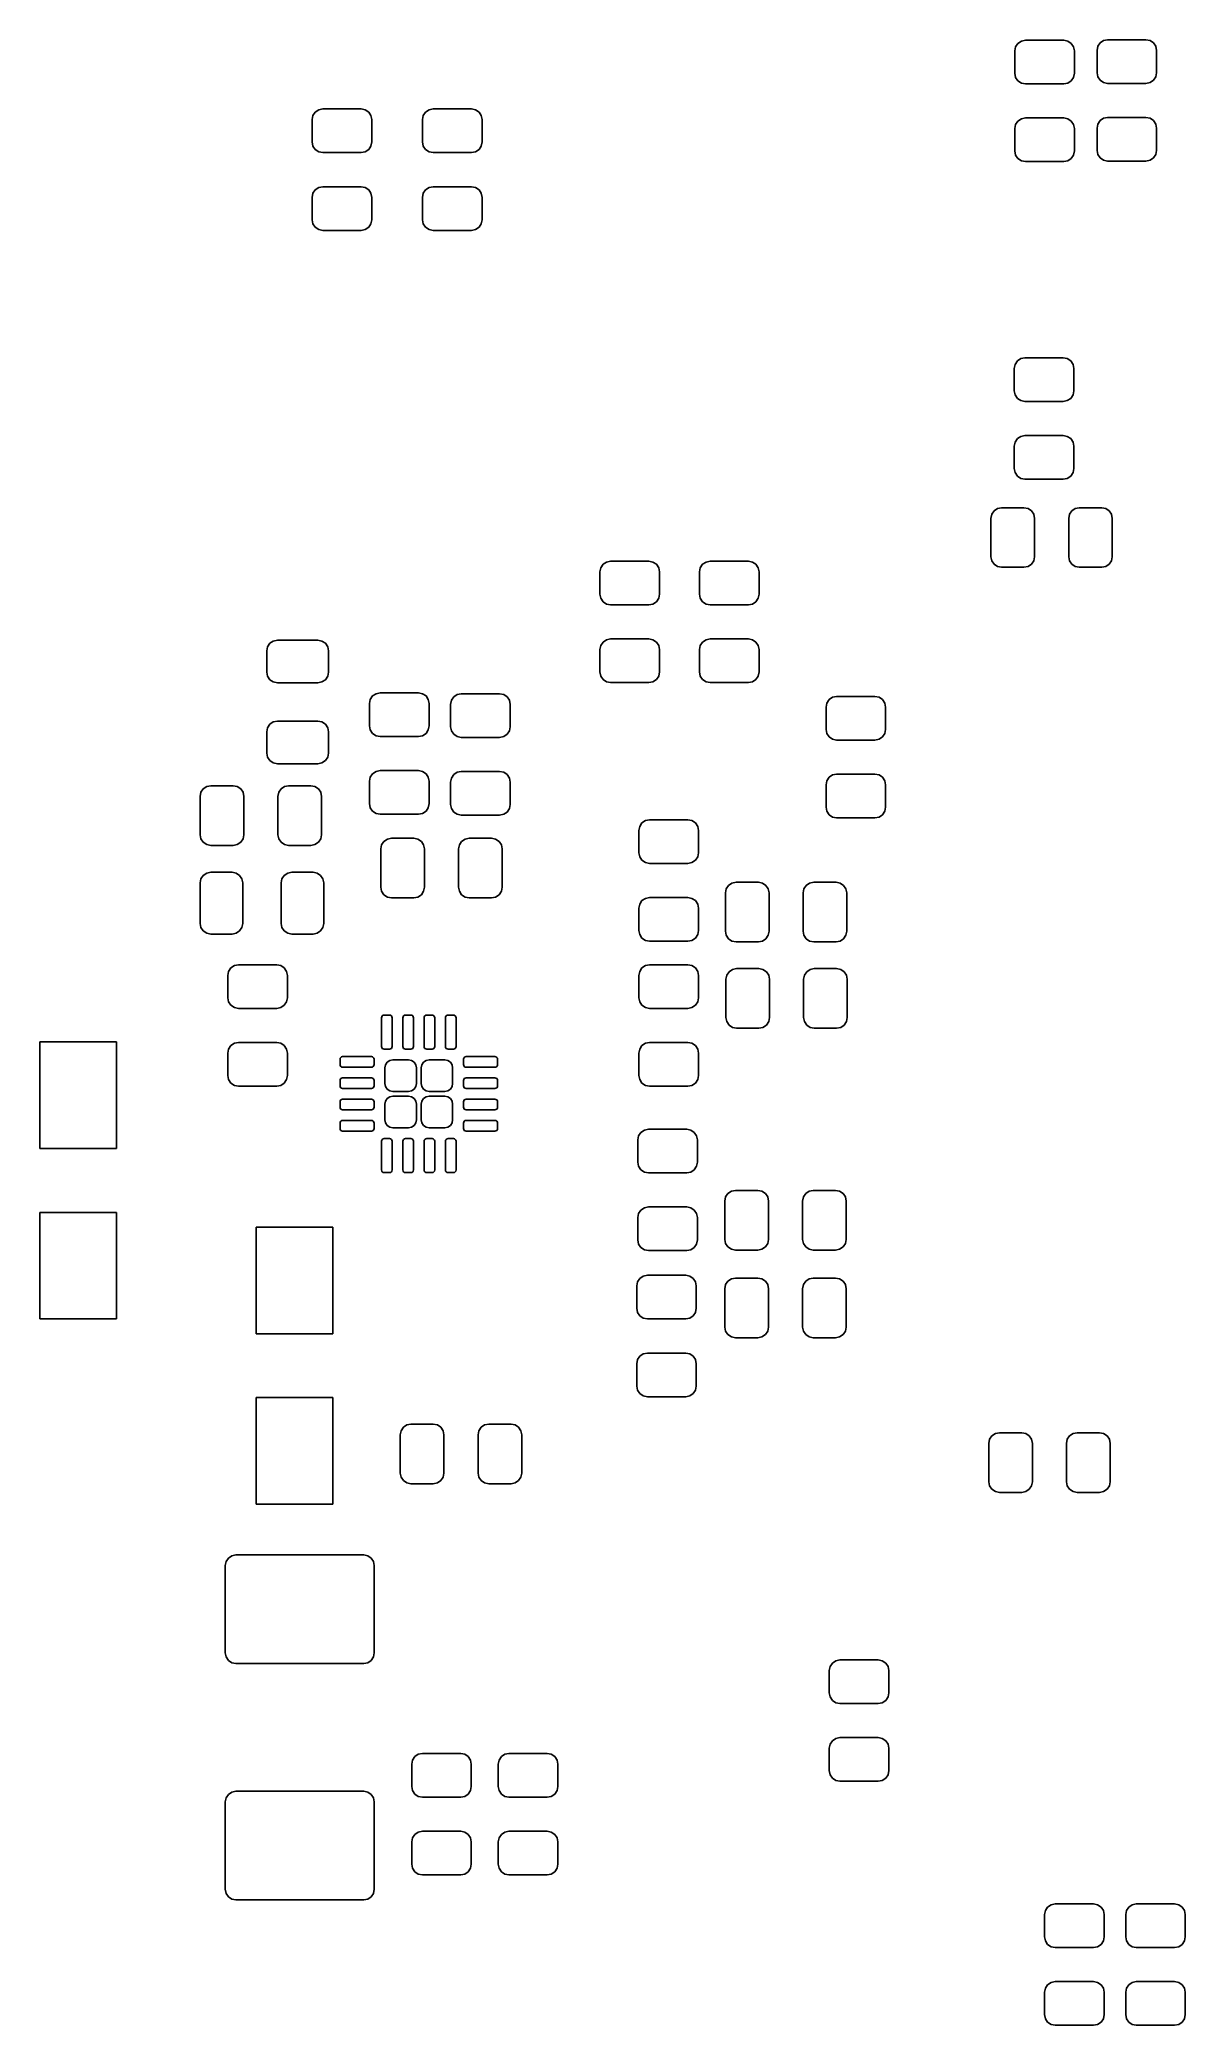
# Model space of a CAD drawing. Extents: x 0.16 to 1.22, y 0.26 to 2.1.
import ezdxf

# ---------------------------------------------------------------- set-up
doc = ezdxf.new("R2010")
doc.units = 0
doc.header["$MEASUREMENT"] = 0
doc.layers.add('BLACK', color=7, linetype='CONTINUOUS')

msp = doc.modelspace()

# ---------------------------------------------------------------- linework, layer by layer
at = {"layer": 'BLACK', "linetype": 'CONTINUOUS'}
for p, q in [((1.06594, 2.08976), (1.06669, 2.09353)), ((1.06669, 2.09353), (1.06882, 2.09672)), ((1.06882, 2.09672), (1.07202, 2.09885)), ((1.07202, 2.09885), (1.07578, 2.0996)), ((1.07578, 2.0996), (1.11122, 2.0996)), ((1.11122, 2.0996), (1.11498, 2.09885)), ((1.11498, 2.09885), (1.11818, 2.09672)), ((1.11818, 2.09672), (1.12031, 2.09353)), ((1.12031, 2.09353), (1.12106, 2.08976)), ((1.14194, 2.09026), (1.14269, 2.09403)), ((1.14269, 2.09403), (1.14482, 2.09722)), ((1.14482, 2.09722), (1.14802, 2.09935)), ((1.14802, 2.09935), (1.15178, 2.1001)), ((1.15178, 2.1001), (1.18722, 2.1001)), ((1.18722, 2.1001), (1.19098, 2.09935)), ((1.19098, 2.09935), (1.19418, 2.09722)), ((1.19418, 2.09722), (1.19631, 2.09403)), ((1.19631, 2.09403), (1.19706, 2.09026)), ((1.06594, 2.06909), (1.06594, 2.08976)), ((1.12106, 2.08976), (1.12106, 2.06909)), ((1.14194, 2.06959), (1.14194, 2.09026)), ((1.19706, 2.09026), (1.19706, 2.06959)), ((1.06669, 2.06532), (1.06594, 2.06909)), ((1.06882, 2.06213), (1.06669, 2.06532)), ((1.07202, 2.06), (1.06882, 2.06213)), ((1.07578, 2.05925), (1.07202, 2.06)), ((1.11122, 2.05925), (1.07578, 2.05925)), ((1.11498, 2.06), (1.11122, 2.05925)), ((1.11818, 2.06213), (1.11498, 2.06)), ((1.12031, 2.06532), (1.11818, 2.06213)), ((1.12106, 2.06909), (1.12031, 2.06532)), ((1.14269, 2.06582), (1.14194, 2.06959)), ((1.14482, 2.06263), (1.14269, 2.06582)), ((1.14802, 2.0605), (1.14482, 2.06263)), ((1.15178, 2.05975), (1.14802, 2.0605)), ((1.18722, 2.05975), (1.15178, 2.05975)), ((1.19098, 2.0605), (1.18722, 2.05975)), ((1.19418, 2.06263), (1.19098, 2.0605)), ((1.19631, 2.06582), (1.19418, 2.06263)), ((1.19706, 2.06959), (1.19631, 2.06582)), ((0.416441, 2.02626), (0.41719, 2.03003)), ((0.416441, 2.00559), (0.416441, 2.02626)), ((0.41719, 2.03003), (0.419324, 2.03322)), ((0.419324, 2.03322), (0.422517, 2.03535)), ((0.422517, 2.03535), (0.426283, 2.0361)), ((0.426283, 2.0361), (0.461717, 2.0361)), ((0.461717, 2.0361), (0.465483, 2.03535)), ((0.465483, 2.03535), (0.468676, 2.03322)), ((0.468676, 2.03322), (0.47081, 2.03003)), ((0.47081, 2.03003), (0.471559, 2.02626)), ((0.471559, 2.02626), (0.471559, 2.00559)), ((0.518441, 2.02626), (0.51919, 2.03003)), ((0.518441, 2.00559), (0.518441, 2.02626)), ((0.51919, 2.03003), (0.521324, 2.03322)), ((0.521324, 2.03322), (0.524517, 2.03535)), ((0.524517, 2.03535), (0.528283, 2.0361)), ((0.528283, 2.0361), (0.563717, 2.0361)), ((0.563717, 2.0361), (0.567483, 2.03535)), ((0.567483, 2.03535), (0.570676, 2.03322)), ((0.570676, 2.03322), (0.57281, 2.03003)), ((0.57281, 2.03003), (0.573559, 2.02626)), ((0.573559, 2.02626), (0.573559, 2.00559)), ((1.06594, 2.01791), (1.06669, 2.02168)), ((1.06669, 2.02168), (1.06882, 2.02487)), ((1.06882, 2.02487), (1.07202, 2.027)), ((1.07202, 2.027), (1.07578, 2.02775)), ((1.07578, 2.02775), (1.11122, 2.02775)), ((1.11122, 2.02775), (1.11498, 2.027)), ((1.11498, 2.027), (1.11818, 2.02487)), ((1.11818, 2.02487), (1.12031, 2.02168)), ((1.12031, 2.02168), (1.12106, 2.01791)), ((1.14194, 2.01841), (1.14269, 2.02218)), ((1.14269, 2.02218), (1.14482, 2.02537)), ((1.14482, 2.02537), (1.14802, 2.0275)), ((1.14802, 2.0275), (1.15178, 2.02825)), ((1.15178, 2.02825), (1.18722, 2.02825)), ((1.18722, 2.02825), (1.19098, 2.0275)), ((1.19098, 2.0275), (1.19418, 2.02537)), ((1.19418, 2.02537), (1.19631, 2.02218)), ((1.19631, 2.02218), (1.19706, 2.01841)), ((0.41719, 2.00182), (0.416441, 2.00559)), ((0.419324, 1.99863), (0.41719, 2.00182)), ((0.47081, 2.00182), (0.468676, 1.99863)), ((0.471559, 2.00559), (0.47081, 2.00182)), ((0.51919, 2.00182), (0.518441, 2.00559)), ((0.521324, 1.99863), (0.51919, 2.00182)), ((0.57281, 2.00182), (0.570676, 1.99863)), ((0.573559, 2.00559), (0.57281, 2.00182)), ((1.06594, 1.99724), (1.06594, 2.01791)), ((1.12106, 2.01791), (1.12106, 1.99724)), ((1.14194, 1.99774), (1.14194, 2.01841)), ((1.19706, 2.01841), (1.19706, 1.99774)), ((0.422517, 1.9965), (0.419324, 1.99863)), ((0.426283, 1.99575), (0.422517, 1.9965)), ((0.461717, 1.99575), (0.426283, 1.99575)), ((0.465483, 1.9965), (0.461717, 1.99575)), ((0.468676, 1.99863), (0.465483, 1.9965)), ((0.524517, 1.9965), (0.521324, 1.99863)), ((0.528283, 1.99575), (0.524517, 1.9965)), ((0.563717, 1.99575), (0.528283, 1.99575)), ((0.567483, 1.9965), (0.563717, 1.99575)), ((0.570676, 1.99863), (0.567483, 1.9965)), ((1.06669, 1.99347), (1.06594, 1.99724)), ((1.06882, 1.99028), (1.06669, 1.99347)), ((1.07202, 1.98815), (1.06882, 1.99028)), ((1.07578, 1.9874), (1.07202, 1.98815)), ((1.11122, 1.9874), (1.07578, 1.9874)), ((1.11498, 1.98815), (1.11122, 1.9874)), ((1.11818, 1.99028), (1.11498, 1.98815)), ((1.12031, 1.99347), (1.11818, 1.99028)), ((1.12106, 1.99724), (1.12031, 1.99347)), ((1.14269, 1.99397), (1.14194, 1.99774)), ((1.14482, 1.99078), (1.14269, 1.99397)), ((1.14802, 1.98865), (1.14482, 1.99078)), ((1.15178, 1.9879), (1.14802, 1.98865)), ((1.18722, 1.9879), (1.15178, 1.9879)), ((1.19098, 1.98865), (1.18722, 1.9879)), ((1.19418, 1.99078), (1.19098, 1.98865)), ((1.19631, 1.99397), (1.19418, 1.99078)), ((1.19706, 1.99774), (1.19631, 1.99397)), ((0.422517, 1.9635), (0.426283, 1.96425)), ((0.426283, 1.96425), (0.461717, 1.96425)), ((0.461717, 1.96425), (0.465483, 1.9635)), ((0.524517, 1.9635), (0.528283, 1.96425)), ((0.528283, 1.96425), (0.563717, 1.96425)), ((0.563717, 1.96425), (0.567483, 1.9635)), ((0.416441, 1.95441), (0.41719, 1.95818)), ((0.416441, 1.93374), (0.416441, 1.95441)), ((0.41719, 1.95818), (0.419324, 1.96137)), ((0.419324, 1.96137), (0.422517, 1.9635)), ((0.465483, 1.9635), (0.468676, 1.96137)), ((0.468676, 1.96137), (0.47081, 1.95818)), ((0.47081, 1.95818), (0.471559, 1.95441)), ((0.471559, 1.95441), (0.471559, 1.93374)), ((0.518441, 1.95441), (0.51919, 1.95818)), ((0.518441, 1.93374), (0.518441, 1.95441)), ((0.51919, 1.95818), (0.521324, 1.96137)), ((0.521324, 1.96137), (0.524517, 1.9635)), ((0.567483, 1.9635), (0.570676, 1.96137)), ((0.570676, 1.96137), (0.57281, 1.95818)), ((0.57281, 1.95818), (0.573559, 1.95441)), ((0.573559, 1.95441), (0.573559, 1.93374)), ((0.41719, 1.92997), (0.416441, 1.93374)), ((0.419324, 1.92678), (0.41719, 1.92997)), ((0.47081, 1.92997), (0.468676, 1.92678)), ((0.471559, 1.93374), (0.47081, 1.92997)), ((0.51919, 1.92997), (0.518441, 1.93374)), ((0.521324, 1.92678), (0.51919, 1.92997)), ((0.57281, 1.92997), (0.570676, 1.92678)), ((0.573559, 1.93374), (0.57281, 1.92997)), ((0.422517, 1.92465), (0.419324, 1.92678)), ((0.426283, 1.9239), (0.422517, 1.92465)), ((0.461717, 1.9239), (0.426283, 1.9239)), ((0.465483, 1.92465), (0.461717, 1.9239)), ((0.468676, 1.92678), (0.465483, 1.92465)), ((0.524517, 1.92465), (0.521324, 1.92678)), ((0.528283, 1.9239), (0.524517, 1.92465)), ((0.563717, 1.9239), (0.528283, 1.9239)), ((0.567483, 1.92465), (0.563717, 1.9239)), ((0.570676, 1.92678), (0.567483, 1.92465)), ((1.06544, 1.79626), (1.06619, 1.80003)), ((1.06619, 1.80003), (1.06832, 1.80322)), ((1.06832, 1.80322), (1.07152, 1.80535)), ((1.07152, 1.80535), (1.07528, 1.8061)), ((1.07528, 1.8061), (1.11072, 1.8061)), ((1.11072, 1.8061), (1.11448, 1.80535)), ((1.11448, 1.80535), (1.11768, 1.80322)), ((1.11768, 1.80322), (1.11981, 1.80003)), ((1.11981, 1.80003), (1.12056, 1.79626)), ((1.06544, 1.77559), (1.06544, 1.79626)), ((1.12056, 1.79626), (1.12056, 1.77559)), ((1.06619, 1.77182), (1.06544, 1.77559)), ((1.06832, 1.76863), (1.06619, 1.77182)), ((1.07152, 1.7665), (1.06832, 1.76863)), ((1.07528, 1.76575), (1.07152, 1.7665)), ((1.11072, 1.76575), (1.07528, 1.76575)), ((1.11448, 1.7665), (1.11072, 1.76575)), ((1.11768, 1.76863), (1.11448, 1.7665)), ((1.11981, 1.77182), (1.11768, 1.76863)), ((1.12056, 1.77559), (1.11981, 1.77182)), ((1.06544, 1.72441), (1.06619, 1.72818)), ((1.06619, 1.72818), (1.06832, 1.73137)), ((1.06832, 1.73137), (1.07152, 1.7335)), ((1.07152, 1.7335), (1.07528, 1.73425)), ((1.07528, 1.73425), (1.11072, 1.73425)), ((1.11072, 1.73425), (1.11448, 1.7335)), ((1.11448, 1.7335), (1.11768, 1.73137)), ((1.11768, 1.73137), (1.11981, 1.72818)), ((1.11981, 1.72818), (1.12056, 1.72441)), ((1.06544, 1.70374), (1.06544, 1.72441)), ((1.12056, 1.72441), (1.12056, 1.70374)), ((1.06619, 1.69997), (1.06544, 1.70374)), ((1.06832, 1.69678), (1.06619, 1.69997)), ((1.07152, 1.69465), (1.06832, 1.69678)), ((1.07528, 1.6939), (1.07152, 1.69465)), ((1.11072, 1.6939), (1.07528, 1.6939)), ((1.11448, 1.69465), (1.11072, 1.6939)), ((1.11768, 1.69678), (1.11448, 1.69465)), ((1.11981, 1.69997), (1.11768, 1.69678)), ((1.12056, 1.70374), (1.11981, 1.69997)), ((1.0439, 1.65772), (1.04465, 1.66148)), ((1.0439, 1.62228), (1.0439, 1.65772)), ((1.04465, 1.66148), (1.04678, 1.66468)), ((1.04678, 1.66468), (1.04997, 1.66681)), ((1.04997, 1.66681), (1.05374, 1.66756)), ((1.05374, 1.66756), (1.07441, 1.66756)), ((1.07441, 1.66756), (1.07818, 1.66681)), ((1.07818, 1.66681), (1.08137, 1.66468)), ((1.08137, 1.66468), (1.0835, 1.66148)), ((1.0835, 1.66148), (1.08425, 1.65772)), ((1.08425, 1.65772), (1.08425, 1.62228)), ((1.11575, 1.65772), (1.1165, 1.66148)), ((1.11575, 1.62228), (1.11575, 1.65772)), ((1.1165, 1.66148), (1.11863, 1.66468)), ((1.11863, 1.66468), (1.12182, 1.66681)), ((1.12182, 1.66681), (1.12559, 1.66756)), ((1.12559, 1.66756), (1.14626, 1.66756)), ((1.14626, 1.66756), (1.15003, 1.66681)), ((1.15003, 1.66681), (1.15322, 1.66468)), ((1.15322, 1.66468), (1.15535, 1.66148)), ((1.15535, 1.66148), (1.1561, 1.65772)), ((1.1561, 1.65772), (1.1561, 1.62228)), ((0.68319, 1.61203), (0.685324, 1.61522)), ((0.685324, 1.61522), (0.688517, 1.61735)), ((0.688517, 1.61735), (0.692283, 1.6181)), ((0.692283, 1.6181), (0.727717, 1.6181)), ((0.727717, 1.6181), (0.731483, 1.61735)), ((0.731483, 1.61735), (0.734676, 1.61522)), ((0.734676, 1.61522), (0.73681, 1.61203)), ((0.77519, 1.61203), (0.777324, 1.61522)), ((0.777324, 1.61522), (0.780517, 1.61735)), ((0.780517, 1.61735), (0.784283, 1.6181)), ((0.784283, 1.6181), (0.819717, 1.6181)), ((0.819717, 1.6181), (0.823483, 1.61735)), ((0.823483, 1.61735), (0.826676, 1.61522)), ((0.826676, 1.61522), (0.82881, 1.61203)), ((1.04465, 1.61852), (1.0439, 1.62228)), ((1.04678, 1.61532), (1.04465, 1.61852)), ((1.04997, 1.61319), (1.04678, 1.61532)), ((1.08137, 1.61532), (1.07818, 1.61319)), ((1.0835, 1.61852), (1.08137, 1.61532)), ((1.08425, 1.62228), (1.0835, 1.61852)), ((1.1165, 1.61852), (1.11575, 1.62228)), ((1.11863, 1.61532), (1.1165, 1.61852)), ((1.12182, 1.61319), (1.11863, 1.61532)), ((1.15322, 1.61532), (1.15003, 1.61319)), ((1.15535, 1.61852), (1.15322, 1.61532)), ((1.1561, 1.62228), (1.15535, 1.61852)), ((0.682441, 1.60826), (0.68319, 1.61203)), ((0.682441, 1.58759), (0.682441, 1.60826)), ((0.73681, 1.61203), (0.737559, 1.60826)), ((0.737559, 1.60826), (0.737559, 1.58759)), ((0.774441, 1.60826), (0.77519, 1.61203)), ((0.774441, 1.58759), (0.774441, 1.60826)), ((0.82881, 1.61203), (0.829559, 1.60826)), ((0.829559, 1.60826), (0.829559, 1.58759)), ((1.05374, 1.61244), (1.04997, 1.61319)), ((1.07441, 1.61244), (1.05374, 1.61244)), ((1.07818, 1.61319), (1.07441, 1.61244)), ((1.12559, 1.61244), (1.12182, 1.61319)), ((1.14626, 1.61244), (1.12559, 1.61244)), ((1.15003, 1.61319), (1.14626, 1.61244)), ((0.68319, 1.58382), (0.682441, 1.58759)), ((0.685324, 1.58063), (0.68319, 1.58382)), ((0.688517, 1.5785), (0.685324, 1.58063)), ((0.692283, 1.57775), (0.688517, 1.5785)), ((0.731483, 1.5785), (0.727717, 1.57775)), ((0.734676, 1.58063), (0.731483, 1.5785)), ((0.73681, 1.58382), (0.734676, 1.58063)), ((0.737559, 1.58759), (0.73681, 1.58382)), ((0.77519, 1.58382), (0.774441, 1.58759)), ((0.777324, 1.58063), (0.77519, 1.58382)), ((0.780517, 1.5785), (0.777324, 1.58063)), ((0.784283, 1.57775), (0.780517, 1.5785)), ((0.823483, 1.5785), (0.819717, 1.57775)), ((0.826676, 1.58063), (0.823483, 1.5785)), ((0.82881, 1.58382), (0.826676, 1.58063)), ((0.829559, 1.58759), (0.82881, 1.58382)), ((0.727717, 1.57775), (0.692283, 1.57775)), ((0.819717, 1.57775), (0.784283, 1.57775)), ((0.375206, 1.53901), (0.377339, 1.5422)), ((0.377339, 1.5422), (0.380533, 1.54434)), ((0.380533, 1.54434), (0.384299, 1.54509)), ((0.384299, 1.54509), (0.421701, 1.54509)), ((0.421701, 1.54509), (0.425467, 1.54434)), ((0.425467, 1.54434), (0.428661, 1.5422)), ((0.428661, 1.5422), (0.430794, 1.53901)), ((0.68319, 1.54018), (0.685324, 1.54337)), ((0.685324, 1.54337), (0.688517, 1.5455)), ((0.688517, 1.5455), (0.692283, 1.54625)), ((0.692283, 1.54625), (0.727717, 1.54625)), ((0.727717, 1.54625), (0.731483, 1.5455)), ((0.731483, 1.5455), (0.734676, 1.54337)), ((0.734676, 1.54337), (0.73681, 1.54018)), ((0.77519, 1.54018), (0.777324, 1.54337)), ((0.777324, 1.54337), (0.780517, 1.5455)), ((0.780517, 1.5455), (0.784283, 1.54625)), ((0.784283, 1.54625), (0.819717, 1.54625)), ((0.819717, 1.54625), (0.823483, 1.5455)), ((0.823483, 1.5455), (0.826676, 1.54337)), ((0.826676, 1.54337), (0.82881, 1.54018)), ((0.374457, 1.53524), (0.375206, 1.53901)), ((0.374457, 1.51556), (0.374457, 1.53524)), ((0.430794, 1.53901), (0.431543, 1.53524)), ((0.431543, 1.53524), (0.431543, 1.51556)), ((0.682441, 1.53641), (0.68319, 1.54018)), ((0.682441, 1.51574), (0.682441, 1.53641)), ((0.73681, 1.54018), (0.737559, 1.53641)), ((0.737559, 1.53641), (0.737559, 1.51574)), ((0.774441, 1.53641), (0.77519, 1.54018)), ((0.774441, 1.51574), (0.774441, 1.53641)), ((0.82881, 1.54018), (0.829559, 1.53641)), ((0.829559, 1.53641), (0.829559, 1.51574)), ((0.375206, 1.51179), (0.374457, 1.51556)), ((0.377339, 1.5086), (0.375206, 1.51179)), ((0.380533, 1.50647), (0.377339, 1.5086)), ((0.384299, 1.50572), (0.380533, 1.50647)), ((0.421701, 1.50572), (0.384299, 1.50572)), ((0.425467, 1.50647), (0.421701, 1.50572)), ((0.428661, 1.5086), (0.425467, 1.50647)), ((0.430794, 1.51179), (0.428661, 1.5086)), ((0.431543, 1.51556), (0.430794, 1.51179)), ((0.68319, 1.51197), (0.682441, 1.51574)), ((0.685324, 1.50878), (0.68319, 1.51197)), ((0.688517, 1.50665), (0.685324, 1.50878)), ((0.692283, 1.5059), (0.688517, 1.50665)), ((0.727717, 1.5059), (0.692283, 1.5059)), ((0.731483, 1.50665), (0.727717, 1.5059)), ((0.734676, 1.50878), (0.731483, 1.50665)), ((0.73681, 1.51197), (0.734676, 1.50878)), ((0.737559, 1.51574), (0.73681, 1.51197)), ((0.77519, 1.51197), (0.774441, 1.51574)), ((0.777324, 1.50878), (0.77519, 1.51197)), ((0.780517, 1.50665), (0.777324, 1.50878)), ((0.784283, 1.5059), (0.780517, 1.50665)), ((0.819717, 1.5059), (0.784283, 1.5059)), ((0.823483, 1.50665), (0.819717, 1.5059)), ((0.826676, 1.50878), (0.823483, 1.50665)), ((0.82881, 1.51197), (0.826676, 1.50878)), ((0.829559, 1.51574), (0.82881, 1.51197)), ((0.469441, 1.48656), (0.47019, 1.49033)), ((0.469441, 1.46589), (0.469441, 1.48656)), ((0.47019, 1.49033), (0.472324, 1.49352)), ((0.472324, 1.49352), (0.475517, 1.49565)), ((0.475517, 1.49565), (0.479283, 1.4964)), ((0.479283, 1.4964), (0.514717, 1.4964)), ((0.514717, 1.4964), (0.518483, 1.49565)), ((0.518483, 1.49565), (0.521676, 1.49352)), ((0.521676, 1.49352), (0.52381, 1.49033)), ((0.52381, 1.49033), (0.524559, 1.48656)), ((0.524559, 1.48656), (0.524559, 1.46589)), ((0.544441, 1.48576), (0.54519, 1.48953)), ((0.54519, 1.48953), (0.547324, 1.49272)), ((0.547324, 1.49272), (0.550517, 1.49485)), ((0.550517, 1.49485), (0.554283, 1.4956)), ((0.554283, 1.4956), (0.589717, 1.4956)), ((0.589717, 1.4956), (0.593483, 1.49485)), ((0.593483, 1.49485), (0.596676, 1.49272)), ((0.596676, 1.49272), (0.59881, 1.48953)), ((0.59881, 1.48953), (0.599559, 1.48576)), ((0.891441, 1.48326), (0.89219, 1.48703)), ((0.89219, 1.48703), (0.894324, 1.49022)), ((0.894324, 1.49022), (0.897517, 1.49235)), ((0.897517, 1.49235), (0.901283, 1.4931)), ((0.901283, 1.4931), (0.936717, 1.4931)), ((0.936717, 1.4931), (0.940483, 1.49235)), ((0.940483, 1.49235), (0.943676, 1.49022)), ((0.943676, 1.49022), (0.94581, 1.48703)), ((0.94581, 1.48703), (0.946559, 1.48326)), ((0.377339, 1.4674), (0.380533, 1.46953)), ((0.380533, 1.46953), (0.384299, 1.47028)), ((0.384299, 1.47028), (0.421701, 1.47028)), ((0.421701, 1.47028), (0.425467, 1.46953)), ((0.425467, 1.46953), (0.428661, 1.4674)), ((0.544441, 1.46509), (0.544441, 1.48576)), ((0.599559, 1.48576), (0.599559, 1.46509)), ((0.891441, 1.46259), (0.891441, 1.48326)), ((0.946559, 1.48326), (0.946559, 1.46259)), ((0.374457, 1.46044), (0.375206, 1.46421)), ((0.374457, 1.44076), (0.374457, 1.46044)), ((0.375206, 1.46421), (0.377339, 1.4674)), ((0.428661, 1.4674), (0.430794, 1.46421)), ((0.430794, 1.46421), (0.431543, 1.46044)), ((0.431543, 1.46044), (0.431543, 1.44076)), ((0.47019, 1.46212), (0.469441, 1.46589)), ((0.472324, 1.45893), (0.47019, 1.46212)), ((0.475517, 1.4568), (0.472324, 1.45893)), ((0.479283, 1.45605), (0.475517, 1.4568)), ((0.514717, 1.45605), (0.479283, 1.45605)), ((0.518483, 1.4568), (0.514717, 1.45605)), ((0.521676, 1.45893), (0.518483, 1.4568)), ((0.52381, 1.46212), (0.521676, 1.45893)), ((0.524559, 1.46589), (0.52381, 1.46212)), ((0.54519, 1.46132), (0.544441, 1.46509)), ((0.547324, 1.45813), (0.54519, 1.46132)), ((0.550517, 1.456), (0.547324, 1.45813)), ((0.554283, 1.45525), (0.550517, 1.456)), ((0.589717, 1.45525), (0.554283, 1.45525)), ((0.593483, 1.456), (0.589717, 1.45525)), ((0.596676, 1.45813), (0.593483, 1.456)), ((0.59881, 1.46132), (0.596676, 1.45813)), ((0.599559, 1.46509), (0.59881, 1.46132)), ((0.89219, 1.45882), (0.891441, 1.46259)), ((0.894324, 1.45563), (0.89219, 1.45882)), ((0.897517, 1.4535), (0.894324, 1.45563)), ((0.901283, 1.45275), (0.897517, 1.4535)), ((0.936717, 1.45275), (0.901283, 1.45275)), ((0.940483, 1.4535), (0.936717, 1.45275)), ((0.943676, 1.45563), (0.940483, 1.4535)), ((0.94581, 1.45882), (0.943676, 1.45563)), ((0.946559, 1.46259), (0.94581, 1.45882)), ((0.375206, 1.43699), (0.374457, 1.44076)), ((0.377339, 1.4338), (0.375206, 1.43699)), ((0.380533, 1.43166), (0.377339, 1.4338)), ((0.384299, 1.43091), (0.380533, 1.43166)), ((0.425467, 1.43166), (0.421701, 1.43091)), ((0.428661, 1.4338), (0.425467, 1.43166)), ((0.430794, 1.43699), (0.428661, 1.4338)), ((0.431543, 1.44076), (0.430794, 1.43699)), ((0.421701, 1.43091), (0.384299, 1.43091)), ((0.469441, 1.41471), (0.47019, 1.41848)), ((0.469441, 1.39404), (0.469441, 1.41471)), ((0.47019, 1.41848), (0.472324, 1.42167)), ((0.472324, 1.42167), (0.475517, 1.4238)), ((0.475517, 1.4238), (0.479283, 1.42455)), ((0.479283, 1.42455), (0.514717, 1.42455)), ((0.514717, 1.42455), (0.518483, 1.4238)), ((0.518483, 1.4238), (0.521676, 1.42167)), ((0.521676, 1.42167), (0.52381, 1.41848)), ((0.52381, 1.41848), (0.524559, 1.41471)), ((0.524559, 1.41471), (0.524559, 1.39404)), ((0.544441, 1.41391), (0.54519, 1.41768)), ((0.544441, 1.39324), (0.544441, 1.41391)), ((0.54519, 1.41768), (0.547324, 1.42087)), ((0.547324, 1.42087), (0.550517, 1.423)), ((0.550517, 1.423), (0.554283, 1.42375)), ((0.554283, 1.42375), (0.589717, 1.42375)), ((0.589717, 1.42375), (0.593483, 1.423)), ((0.593483, 1.423), (0.596676, 1.42087)), ((0.596676, 1.42087), (0.59881, 1.41768)), ((0.59881, 1.41768), (0.599559, 1.41391)), ((0.599559, 1.41391), (0.599559, 1.39324)), ((0.891441, 1.41141), (0.89219, 1.41518)), ((0.89219, 1.41518), (0.894324, 1.41837)), ((0.894324, 1.41837), (0.897517, 1.4205)), ((0.897517, 1.4205), (0.901283, 1.42125)), ((0.901283, 1.42125), (0.936717, 1.42125)), ((0.936717, 1.42125), (0.940483, 1.4205)), ((0.940483, 1.4205), (0.943676, 1.41837)), ((0.943676, 1.41837), (0.94581, 1.41518)), ((0.94581, 1.41518), (0.946559, 1.41141)), ((0.312898, 1.40072), (0.313647, 1.40448)), ((0.312898, 1.36528), (0.312898, 1.40072)), ((0.313647, 1.40448), (0.31578, 1.40768)), ((0.31578, 1.40768), (0.318974, 1.40981)), ((0.318974, 1.40981), (0.32274, 1.41056)), ((0.32274, 1.41056), (0.343409, 1.41056)), ((0.343409, 1.41056), (0.347176, 1.40981)), ((0.347176, 1.40981), (0.350369, 1.40768)), ((0.350369, 1.40768), (0.352503, 1.40448)), ((0.352503, 1.40448), (0.353252, 1.40072)), ((0.353252, 1.40072), (0.353252, 1.36528)), ((0.384748, 1.40072), (0.385497, 1.40448)), ((0.384748, 1.36528), (0.384748, 1.40072)), ((0.385497, 1.40448), (0.387631, 1.40768)), ((0.387631, 1.40768), (0.390824, 1.40981)), ((0.390824, 1.40981), (0.394591, 1.41056)), ((0.394591, 1.41056), (0.41526, 1.41056)), ((0.41526, 1.41056), (0.419026, 1.40981)), ((0.419026, 1.40981), (0.42222, 1.40768)), ((0.42222, 1.40768), (0.424353, 1.40448)), ((0.424353, 1.40448), (0.425102, 1.40072)), ((0.425102, 1.40072), (0.425102, 1.36528)), ((0.891441, 1.39074), (0.891441, 1.41141)), ((0.946559, 1.41141), (0.946559, 1.39074)), ((0.47019, 1.39027), (0.469441, 1.39404)), ((0.472324, 1.38708), (0.47019, 1.39027)), ((0.475517, 1.38495), (0.472324, 1.38708)), ((0.479283, 1.3842), (0.475517, 1.38495)), ((0.514717, 1.3842), (0.479283, 1.3842)), ((0.518483, 1.38495), (0.514717, 1.3842)), ((0.521676, 1.38708), (0.518483, 1.38495)), ((0.52381, 1.39027), (0.521676, 1.38708)), ((0.524559, 1.39404), (0.52381, 1.39027)), ((0.54519, 1.38947), (0.544441, 1.39324)), ((0.547324, 1.38628), (0.54519, 1.38947)), ((0.550517, 1.38415), (0.547324, 1.38628)), ((0.554283, 1.3834), (0.550517, 1.38415)), ((0.589717, 1.3834), (0.554283, 1.3834)), ((0.593483, 1.38415), (0.589717, 1.3834)), ((0.596676, 1.38628), (0.593483, 1.38415)), ((0.59881, 1.38947), (0.596676, 1.38628)), ((0.599559, 1.39324), (0.59881, 1.38947)), ((0.721324, 1.37622), (0.724517, 1.37835)), ((0.724517, 1.37835), (0.728283, 1.3791)), ((0.728283, 1.3791), (0.763717, 1.3791)), ((0.763717, 1.3791), (0.767483, 1.37835)), ((0.767483, 1.37835), (0.770676, 1.37622)), ((0.89219, 1.38697), (0.891441, 1.39074)), ((0.894324, 1.38378), (0.89219, 1.38697)), ((0.897517, 1.38165), (0.894324, 1.38378)), ((0.901283, 1.3809), (0.897517, 1.38165)), ((0.936717, 1.3809), (0.901283, 1.3809)), ((0.940483, 1.38165), (0.936717, 1.3809)), ((0.943676, 1.38378), (0.940483, 1.38165)), ((0.94581, 1.38697), (0.943676, 1.38378)), ((0.946559, 1.39074), (0.94581, 1.38697)), ((0.313647, 1.36152), (0.312898, 1.36528)), ((0.31578, 1.35832), (0.313647, 1.36152)), ((0.318974, 1.35619), (0.31578, 1.35832)), ((0.350369, 1.35832), (0.347176, 1.35619)), ((0.352503, 1.36152), (0.350369, 1.35832)), ((0.353252, 1.36528), (0.352503, 1.36152)), ((0.385497, 1.36152), (0.384748, 1.36528)), ((0.387631, 1.35832), (0.385497, 1.36152)), ((0.390824, 1.35619), (0.387631, 1.35832)), ((0.42222, 1.35832), (0.419026, 1.35619)), ((0.424353, 1.36152), (0.42222, 1.35832)), ((0.425102, 1.36528), (0.424353, 1.36152)), ((0.480647, 1.35598), (0.48278, 1.35918)), ((0.48278, 1.35918), (0.485974, 1.36131)), ((0.485974, 1.36131), (0.48974, 1.36206)), ((0.48974, 1.36206), (0.510409, 1.36206)), ((0.510409, 1.36206), (0.514176, 1.36131)), ((0.514176, 1.36131), (0.517369, 1.35918)), ((0.517369, 1.35918), (0.519503, 1.35598)), ((0.552497, 1.35598), (0.554631, 1.35918)), ((0.554631, 1.35918), (0.557824, 1.36131)), ((0.557824, 1.36131), (0.561591, 1.36206)), ((0.561591, 1.36206), (0.58226, 1.36206)), ((0.58226, 1.36206), (0.586026, 1.36131)), ((0.586026, 1.36131), (0.58922, 1.35918)), ((0.58922, 1.35918), (0.591353, 1.35598)), ((0.718441, 1.36926), (0.71919, 1.37303)), ((0.718441, 1.34859), (0.718441, 1.36926)), ((0.71919, 1.37303), (0.721324, 1.37622)), ((0.770676, 1.37622), (0.77281, 1.37303)), ((0.77281, 1.37303), (0.773559, 1.36926)), ((0.773559, 1.36926), (0.773559, 1.34859)), ((0.32274, 1.35544), (0.318974, 1.35619)), ((0.343409, 1.35544), (0.32274, 1.35544)), ((0.347176, 1.35619), (0.343409, 1.35544)), ((0.394591, 1.35544), (0.390824, 1.35619)), ((0.41526, 1.35544), (0.394591, 1.35544)), ((0.419026, 1.35619), (0.41526, 1.35544)), ((0.479898, 1.35222), (0.480647, 1.35598)), ((0.479898, 1.31678), (0.479898, 1.35222)), ((0.519503, 1.35598), (0.520252, 1.35222)), ((0.520252, 1.35222), (0.520252, 1.31678)), ((0.551748, 1.35222), (0.552497, 1.35598)), ((0.551748, 1.31678), (0.551748, 1.35222)), ((0.591353, 1.35598), (0.592102, 1.35222)), ((0.592102, 1.35222), (0.592102, 1.31678)), ((0.71919, 1.34482), (0.718441, 1.34859)), ((0.721324, 1.34163), (0.71919, 1.34482)), ((0.724517, 1.3395), (0.721324, 1.34163)), ((0.770676, 1.34163), (0.767483, 1.3395)), ((0.77281, 1.34482), (0.770676, 1.34163)), ((0.773559, 1.34859), (0.77281, 1.34482)), ((0.312913, 1.3207), (0.313663, 1.32447)), ((0.313663, 1.32447), (0.315796, 1.32766)), ((0.315796, 1.32766), (0.318989, 1.32979)), ((0.318989, 1.32979), (0.322756, 1.33054)), ((0.322756, 1.33054), (0.342441, 1.33054)), ((0.342441, 1.33054), (0.346208, 1.32979)), ((0.346208, 1.32979), (0.349401, 1.32766)), ((0.349401, 1.32766), (0.351534, 1.32447)), ((0.351534, 1.32447), (0.352283, 1.3207)), ((0.387717, 1.3207), (0.388466, 1.32447)), ((0.388466, 1.32447), (0.390599, 1.32766)), ((0.390599, 1.32766), (0.393792, 1.32979)), ((0.393792, 1.32979), (0.397559, 1.33054)), ((0.397559, 1.33054), (0.417244, 1.33054)), ((0.417244, 1.33054), (0.421011, 1.32979)), ((0.421011, 1.32979), (0.424204, 1.32766)), ((0.424204, 1.32766), (0.426337, 1.32447)), ((0.426337, 1.32447), (0.427087, 1.3207)), ((0.728283, 1.33875), (0.724517, 1.3395)), ((0.763717, 1.33875), (0.728283, 1.33875)), ((0.767483, 1.3395), (0.763717, 1.33875)), ((0.804474, 1.32061), (0.80824, 1.32136)), ((0.80824, 1.32136), (0.828909, 1.32136)), ((0.828909, 1.32136), (0.832676, 1.32061)), ((0.876324, 1.32061), (0.880091, 1.32136)), ((0.880091, 1.32136), (0.90076, 1.32136)), ((0.90076, 1.32136), (0.904526, 1.32061)), ((0.312913, 1.2833), (0.312913, 1.3207)), ((0.352283, 1.3207), (0.352283, 1.2833)), ((0.387717, 1.2833), (0.387717, 1.3207)), ((0.427087, 1.3207), (0.427087, 1.2833)), ((0.480647, 1.31302), (0.479898, 1.31678)), ((0.48278, 1.30982), (0.480647, 1.31302)), ((0.485974, 1.30769), (0.48278, 1.30982)), ((0.48974, 1.30694), (0.485974, 1.30769)), ((0.510409, 1.30694), (0.48974, 1.30694)), ((0.514176, 1.30769), (0.510409, 1.30694)), ((0.517369, 1.30982), (0.514176, 1.30769)), ((0.519503, 1.31302), (0.517369, 1.30982)), ((0.520252, 1.31678), (0.519503, 1.31302)), ((0.552497, 1.31302), (0.551748, 1.31678)), ((0.554631, 1.30982), (0.552497, 1.31302)), ((0.557824, 1.30769), (0.554631, 1.30982)), ((0.561591, 1.30694), (0.557824, 1.30769)), ((0.58226, 1.30694), (0.561591, 1.30694)), ((0.586026, 1.30769), (0.58226, 1.30694)), ((0.58922, 1.30982), (0.586026, 1.30769)), ((0.591353, 1.31302), (0.58922, 1.30982)), ((0.592102, 1.31678), (0.591353, 1.31302)), ((0.71919, 1.30118), (0.721324, 1.30437)), ((0.721324, 1.30437), (0.724517, 1.3065)), ((0.724517, 1.3065), (0.728283, 1.30725)), ((0.728283, 1.30725), (0.763717, 1.30725)), ((0.763717, 1.30725), (0.767483, 1.3065)), ((0.767483, 1.3065), (0.770676, 1.30437)), ((0.770676, 1.30437), (0.77281, 1.30118)), ((0.798398, 1.31152), (0.799147, 1.31528)), ((0.798398, 1.27608), (0.798398, 1.31152)), ((0.799147, 1.31528), (0.80128, 1.31848)), ((0.80128, 1.31848), (0.804474, 1.32061)), ((0.832676, 1.32061), (0.835869, 1.31848)), ((0.835869, 1.31848), (0.838003, 1.31528)), ((0.838003, 1.31528), (0.838752, 1.31152)), ((0.838752, 1.31152), (0.838752, 1.27608)), ((0.870248, 1.31152), (0.870997, 1.31528)), ((0.870248, 1.27608), (0.870248, 1.31152)), ((0.870997, 1.31528), (0.873131, 1.31848)), ((0.873131, 1.31848), (0.876324, 1.32061)), ((0.904526, 1.32061), (0.90772, 1.31848)), ((0.90772, 1.31848), (0.909853, 1.31528)), ((0.909853, 1.31528), (0.910602, 1.31152)), ((0.910602, 1.31152), (0.910602, 1.27608)), ((0.718441, 1.29741), (0.71919, 1.30118)), ((0.718441, 1.27674), (0.718441, 1.29741)), ((0.77281, 1.30118), (0.773559, 1.29741)), ((0.773559, 1.29741), (0.773559, 1.27674)), ((0.313663, 1.27953), (0.312913, 1.2833)), ((0.315796, 1.27634), (0.313663, 1.27953)), ((0.318989, 1.27421), (0.315796, 1.27634)), ((0.322756, 1.27346), (0.318989, 1.27421)), ((0.342441, 1.27346), (0.322756, 1.27346)), ((0.346208, 1.27421), (0.342441, 1.27346)), ((0.349401, 1.27634), (0.346208, 1.27421)), ((0.351534, 1.27953), (0.349401, 1.27634)), ((0.352283, 1.2833), (0.351534, 1.27953)), ((0.388466, 1.27953), (0.387717, 1.2833)), ((0.390599, 1.27634), (0.388466, 1.27953)), ((0.393792, 1.27421), (0.390599, 1.27634)), ((0.397559, 1.27346), (0.393792, 1.27421)), ((0.417244, 1.27346), (0.397559, 1.27346)), ((0.421011, 1.27421), (0.417244, 1.27346)), ((0.424204, 1.27634), (0.421011, 1.27421)), ((0.426337, 1.27953), (0.424204, 1.27634)), ((0.427087, 1.2833), (0.426337, 1.27953)), ((0.71919, 1.27297), (0.718441, 1.27674)), ((0.721324, 1.26978), (0.71919, 1.27297)), ((0.724517, 1.26765), (0.721324, 1.26978)), ((0.728283, 1.2669), (0.724517, 1.26765)), ((0.763717, 1.2669), (0.728283, 1.2669)), ((0.767483, 1.26765), (0.763717, 1.2669)), ((0.770676, 1.26978), (0.767483, 1.26765)), ((0.77281, 1.27297), (0.770676, 1.26978)), ((0.773559, 1.27674), (0.77281, 1.27297)), ((0.799147, 1.27232), (0.798398, 1.27608)), ((0.80128, 1.26912), (0.799147, 1.27232)), ((0.804474, 1.26699), (0.80128, 1.26912)), ((0.80824, 1.26624), (0.804474, 1.26699)), ((0.832676, 1.26699), (0.828909, 1.26624)), ((0.835869, 1.26912), (0.832676, 1.26699)), ((0.838003, 1.27232), (0.835869, 1.26912)), ((0.838752, 1.27608), (0.838003, 1.27232)), ((0.870997, 1.27232), (0.870248, 1.27608)), ((0.873131, 1.26912), (0.870997, 1.27232)), ((0.876324, 1.26699), (0.873131, 1.26912)), ((0.880091, 1.26624), (0.876324, 1.26699)), ((0.904526, 1.26699), (0.90076, 1.26624)), ((0.90772, 1.26912), (0.904526, 1.26699)), ((0.909853, 1.27232), (0.90772, 1.26912)), ((0.910602, 1.27608), (0.909853, 1.27232)), ((0.828909, 1.26624), (0.80824, 1.26624)), ((0.90076, 1.26624), (0.880091, 1.26624)), ((0.338441, 1.23526), (0.33919, 1.23903)), ((0.338441, 1.21459), (0.338441, 1.23526)), ((0.33919, 1.23903), (0.341324, 1.24222)), ((0.341324, 1.24222), (0.344517, 1.24435)), ((0.344517, 1.24435), (0.348283, 1.2451)), ((0.348283, 1.2451), (0.383717, 1.2451)), ((0.383717, 1.2451), (0.387483, 1.24435)), ((0.387483, 1.24435), (0.390676, 1.24222)), ((0.390676, 1.24222), (0.39281, 1.23903)), ((0.39281, 1.23903), (0.393559, 1.23526)), ((0.393559, 1.23526), (0.393559, 1.21459)), ((0.718441, 1.23526), (0.71919, 1.23903)), ((0.718441, 1.21459), (0.718441, 1.23526)), ((0.71919, 1.23903), (0.721324, 1.24222)), ((0.721324, 1.24222), (0.724517, 1.24435)), ((0.724517, 1.24435), (0.728283, 1.2451)), ((0.728283, 1.2451), (0.763717, 1.2451)), ((0.763717, 1.2451), (0.767483, 1.24435)), ((0.767483, 1.24435), (0.770676, 1.24222)), ((0.770676, 1.24222), (0.77281, 1.23903)), ((0.77281, 1.23903), (0.773559, 1.23526)), ((0.773559, 1.23526), (0.773559, 1.21459)), ((0.798898, 1.23172), (0.799647, 1.23548)), ((0.798898, 1.19628), (0.798898, 1.23172)), ((0.799647, 1.23548), (0.80178, 1.23868)), ((0.80178, 1.23868), (0.804974, 1.24081)), ((0.804974, 1.24081), (0.80874, 1.24156)), ((0.80874, 1.24156), (0.829409, 1.24156)), ((0.829409, 1.24156), (0.833176, 1.24081)), ((0.833176, 1.24081), (0.836369, 1.23868)), ((0.836369, 1.23868), (0.838503, 1.23548)), ((0.838503, 1.23548), (0.839252, 1.23172)), ((0.839252, 1.23172), (0.839252, 1.19628)), ((0.870748, 1.23172), (0.871497, 1.23548)), ((0.870748, 1.19628), (0.870748, 1.23172)), ((0.871497, 1.23548), (0.873631, 1.23868)), ((0.873631, 1.23868), (0.876824, 1.24081)), ((0.876824, 1.24081), (0.880591, 1.24156)), ((0.880591, 1.24156), (0.90126, 1.24156)), ((0.90126, 1.24156), (0.905026, 1.24081)), ((0.905026, 1.24081), (0.90822, 1.23868)), ((0.90822, 1.23868), (0.910353, 1.23548)), ((0.910353, 1.23548), (0.911102, 1.23172)), ((0.911102, 1.23172), (0.911102, 1.19628)), ((0.33919, 1.21082), (0.338441, 1.21459)), ((0.393559, 1.21459), (0.39281, 1.21082)), ((0.71919, 1.21082), (0.718441, 1.21459)), ((0.773559, 1.21459), (0.77281, 1.21082)), ((0.341324, 1.20763), (0.33919, 1.21082)), ((0.344517, 1.2055), (0.341324, 1.20763)), ((0.348283, 1.20475), (0.344517, 1.2055)), ((0.383717, 1.20475), (0.348283, 1.20475)), ((0.387483, 1.2055), (0.383717, 1.20475)), ((0.390676, 1.20763), (0.387483, 1.2055)), ((0.39281, 1.21082), (0.390676, 1.20763)), ((0.480551, 1.19617), (0.480739, 1.19712)), ((0.480551, 1.1696), (0.480551, 1.19617)), ((0.480739, 1.19712), (0.481272, 1.19791)), ((0.481272, 1.19791), (0.48207, 1.19845)), ((0.48207, 1.19845), (0.483012, 1.19863)), ((0.483012, 1.19863), (0.487933, 1.19863)), ((0.487933, 1.19863), (0.488875, 1.19845)), ((0.488875, 1.19845), (0.489673, 1.19791)), ((0.489673, 1.19791), (0.490206, 1.19712)), ((0.490206, 1.19712), (0.490394, 1.19617)), ((0.490394, 1.19617), (0.490394, 1.1696)), ((0.500236, 1.19617), (0.500424, 1.19712)), ((0.500236, 1.1696), (0.500236, 1.19617)), ((0.500424, 1.19712), (0.500957, 1.19791)), ((0.500957, 1.19791), (0.501755, 1.19845)), ((0.501755, 1.19845), (0.502697, 1.19863)), ((0.502697, 1.19863), (0.507618, 1.19863)), ((0.507618, 1.19863), (0.50856, 1.19845)), ((0.50856, 1.19845), (0.509358, 1.19791)), ((0.509358, 1.19791), (0.509891, 1.19712)), ((0.509891, 1.19712), (0.510079, 1.19617)), ((0.510079, 1.19617), (0.510079, 1.1696)), ((0.519921, 1.19617), (0.520109, 1.19712)), ((0.519921, 1.1696), (0.519921, 1.19617)), ((0.520109, 1.19712), (0.520642, 1.19791)), ((0.520642, 1.19791), (0.52144, 1.19845)), ((0.52144, 1.19845), (0.522382, 1.19863)), ((0.522382, 1.19863), (0.527303, 1.19863)), ((0.527303, 1.19863), (0.528245, 1.19845)), ((0.528245, 1.19845), (0.529043, 1.19791)), ((0.529043, 1.19791), (0.529576, 1.19712)), ((0.529576, 1.19712), (0.529764, 1.19617)), ((0.529764, 1.19617), (0.529764, 1.1696)), ((0.539606, 1.19617), (0.539794, 1.19712)), ((0.539606, 1.1696), (0.539606, 1.19617)), ((0.539794, 1.19712), (0.540327, 1.19791)), ((0.540327, 1.19791), (0.541125, 1.19845)), ((0.541125, 1.19845), (0.542067, 1.19863)), ((0.542067, 1.19863), (0.546988, 1.19863)), ((0.546988, 1.19863), (0.54793, 1.19845)), ((0.54793, 1.19845), (0.548728, 1.19791)), ((0.548728, 1.19791), (0.549261, 1.19712)), ((0.549261, 1.19712), (0.549449, 1.19617)), ((0.549449, 1.19617), (0.549449, 1.1696)), ((0.721324, 1.20763), (0.71919, 1.21082)), ((0.724517, 1.2055), (0.721324, 1.20763)), ((0.728283, 1.20475), (0.724517, 1.2055)), ((0.763717, 1.20475), (0.728283, 1.20475)), ((0.767483, 1.2055), (0.763717, 1.20475)), ((0.770676, 1.20763), (0.767483, 1.2055)), ((0.77281, 1.21082), (0.770676, 1.20763)), ((0.799647, 1.19252), (0.798898, 1.19628)), ((0.839252, 1.19628), (0.838503, 1.19252)), ((0.871497, 1.19252), (0.870748, 1.19628)), ((0.911102, 1.19628), (0.910353, 1.19252)), ((0.80178, 1.18932), (0.799647, 1.19252)), ((0.804974, 1.18719), (0.80178, 1.18932)), ((0.80874, 1.18644), (0.804974, 1.18719)), ((0.829409, 1.18644), (0.80874, 1.18644)), ((0.833176, 1.18719), (0.829409, 1.18644)), ((0.836369, 1.18932), (0.833176, 1.18719)), ((0.838503, 1.19252), (0.836369, 1.18932)), ((0.873631, 1.18932), (0.871497, 1.19252)), ((0.876824, 1.18719), (0.873631, 1.18932)), ((0.880591, 1.18644), (0.876824, 1.18719)), ((0.90126, 1.18644), (0.880591, 1.18644)), ((0.905026, 1.18719), (0.90126, 1.18644)), ((0.90822, 1.18932), (0.905026, 1.18719)), ((0.910353, 1.19252), (0.90822, 1.18932)), ((0.164567, 1.07533), (0.164567, 1.17375)), ((0.164567, 1.17375), (0.235433, 1.17375)), ((0.235433, 1.17375), (0.235433, 1.07533)), ((0.338441, 1.16341), (0.33919, 1.16718)), ((0.338441, 1.14274), (0.338441, 1.16341)), ((0.33919, 1.16718), (0.341324, 1.17037)), ((0.341324, 1.17037), (0.344517, 1.1725)), ((0.344517, 1.1725), (0.348283, 1.17325)), ((0.348283, 1.17325), (0.383717, 1.17325)), ((0.383717, 1.17325), (0.387483, 1.1725)), ((0.387483, 1.1725), (0.390676, 1.17037)), ((0.390676, 1.17037), (0.39281, 1.16718)), ((0.39281, 1.16718), (0.393559, 1.16341)), ((0.393559, 1.16341), (0.393559, 1.14274)), ((0.442165, 1.15779), (0.442353, 1.15873)), ((0.442165, 1.15287), (0.442165, 1.15779)), ((0.442353, 1.15873), (0.442886, 1.15953)), ((0.442886, 1.15953), (0.443684, 1.16006)), ((0.443684, 1.16006), (0.444626, 1.16025)), ((0.444626, 1.16025), (0.471201, 1.16025)), ((0.471201, 1.16025), (0.472142, 1.16006)), ((0.472142, 1.16006), (0.472941, 1.15953)), ((0.472941, 1.15953), (0.473474, 1.15873)), ((0.473474, 1.15873), (0.473661, 1.15779)), ((0.473661, 1.15779), (0.473661, 1.15287)), ((0.480739, 1.16866), (0.480551, 1.1696)), ((0.481272, 1.16786), (0.480739, 1.16866)), ((0.48207, 1.16733), (0.481272, 1.16786)), ((0.483012, 1.16714), (0.48207, 1.16733)), ((0.487933, 1.16714), (0.483012, 1.16714)), ((0.485834, 1.15497), (0.488197, 1.15654)), ((0.488875, 1.16733), (0.487933, 1.16714)), ((0.488197, 1.15654), (0.490984, 1.1571)), ((0.489673, 1.16786), (0.488875, 1.16733)), ((0.490206, 1.16866), (0.489673, 1.16786)), ((0.490394, 1.1696), (0.490206, 1.16866)), ((0.490984, 1.1571), (0.505551, 1.1571)), ((0.500424, 1.16866), (0.500236, 1.1696)), ((0.500957, 1.16786), (0.500424, 1.16866)), ((0.501755, 1.16733), (0.500957, 1.16786)), ((0.502697, 1.16714), (0.501755, 1.16733)), ((0.507618, 1.16714), (0.502697, 1.16714)), ((0.505551, 1.1571), (0.508338, 1.15654)), ((0.50856, 1.16733), (0.507618, 1.16714)), ((0.508338, 1.15654), (0.510701, 1.15497)), ((0.509358, 1.16786), (0.50856, 1.16733)), ((0.509891, 1.16866), (0.509358, 1.16786)), ((0.510079, 1.1696), (0.509891, 1.16866)), ((0.519299, 1.15497), (0.521662, 1.15654)), ((0.520109, 1.16866), (0.519921, 1.1696)), ((0.520642, 1.16786), (0.520109, 1.16866)), ((0.52144, 1.16733), (0.520642, 1.16786)), ((0.522382, 1.16714), (0.52144, 1.16733)), ((0.521662, 1.15654), (0.524449, 1.1571)), ((0.527303, 1.16714), (0.522382, 1.16714)), ((0.524449, 1.1571), (0.539016, 1.1571)), ((0.528245, 1.16733), (0.527303, 1.16714)), ((0.529043, 1.16786), (0.528245, 1.16733)), ((0.529576, 1.16866), (0.529043, 1.16786)), ((0.529764, 1.1696), (0.529576, 1.16866)), ((0.539016, 1.1571), (0.541803, 1.15654)), ((0.539794, 1.16866), (0.539606, 1.1696)), ((0.540327, 1.16786), (0.539794, 1.16866)), ((0.541125, 1.16733), (0.540327, 1.16786)), ((0.542067, 1.16714), (0.541125, 1.16733)), ((0.541803, 1.15654), (0.544166, 1.15497)), ((0.546988, 1.16714), (0.542067, 1.16714)), ((0.54793, 1.16733), (0.546988, 1.16714)), ((0.548728, 1.16786), (0.54793, 1.16733)), ((0.549261, 1.16866), (0.548728, 1.16786)), ((0.549449, 1.1696), (0.549261, 1.16866)), ((0.556339, 1.15779), (0.556526, 1.15873)), ((0.556339, 1.15287), (0.556339, 1.15779)), ((0.556526, 1.15873), (0.557059, 1.15953)), ((0.557059, 1.15953), (0.557858, 1.16006)), ((0.557858, 1.16006), (0.558799, 1.16025)), ((0.558799, 1.16025), (0.585374, 1.16025)), ((0.585374, 1.16025), (0.586316, 1.16006)), ((0.586316, 1.16006), (0.587114, 1.15953)), ((0.587114, 1.15953), (0.587647, 1.15873)), ((0.587647, 1.15873), (0.587835, 1.15779)), ((0.587835, 1.15779), (0.587835, 1.15287)), ((0.718441, 1.16341), (0.71919, 1.16718)), ((0.718441, 1.14274), (0.718441, 1.16341)), ((0.71919, 1.16718), (0.721324, 1.17037)), ((0.721324, 1.17037), (0.724517, 1.1725)), ((0.724517, 1.1725), (0.728283, 1.17325)), ((0.728283, 1.17325), (0.763717, 1.17325)), ((0.763717, 1.17325), (0.767483, 1.1725)), ((0.767483, 1.1725), (0.770676, 1.17037)), ((0.770676, 1.17037), (0.77281, 1.16718)), ((0.77281, 1.16718), (0.773559, 1.16341)), ((0.773559, 1.16341), (0.773559, 1.14274)), ((0.33919, 1.13897), (0.338441, 1.14274)), ((0.341324, 1.13578), (0.33919, 1.13897)), ((0.39281, 1.13897), (0.390676, 1.13578)), ((0.393559, 1.14274), (0.39281, 1.13897)), ((0.442353, 1.15193), (0.442165, 1.15287)), ((0.442165, 1.1381), (0.442353, 1.13904)), ((0.442165, 1.13318), (0.442165, 1.1381)), ((0.442886, 1.15113), (0.442353, 1.15193)), ((0.442353, 1.13904), (0.442886, 1.13984)), ((0.443684, 1.15059), (0.442886, 1.15113)), ((0.442886, 1.13984), (0.443684, 1.14038)), ((0.444626, 1.15041), (0.443684, 1.15059)), ((0.443684, 1.14038), (0.444626, 1.14056)), ((0.471201, 1.15041), (0.444626, 1.15041)), ((0.444626, 1.14056), (0.471201, 1.14056)), ((0.472142, 1.15059), (0.471201, 1.15041)), ((0.471201, 1.14056), (0.472142, 1.14038)), ((0.472941, 1.15113), (0.472142, 1.15059)), ((0.472142, 1.14038), (0.472941, 1.13984)), ((0.473474, 1.15193), (0.472941, 1.15113)), ((0.472941, 1.13984), (0.473474, 1.13904)), ((0.473661, 1.15287), (0.473474, 1.15193)), ((0.473474, 1.13904), (0.473661, 1.1381)), ((0.473661, 1.1381), (0.473661, 1.13318)), ((0.483701, 1.14982), (0.484255, 1.1526)), ((0.483701, 1.13525), (0.483701, 1.14982)), ((0.484255, 1.1526), (0.485834, 1.15497)), ((0.510701, 1.15497), (0.51228, 1.1526)), ((0.51228, 1.1526), (0.512835, 1.14982)), ((0.512835, 1.14982), (0.512835, 1.13525)), ((0.517165, 1.14982), (0.51772, 1.1526)), ((0.517165, 1.13525), (0.517165, 1.14982)), ((0.51772, 1.1526), (0.519299, 1.15497)), ((0.544166, 1.15497), (0.545745, 1.1526)), ((0.545745, 1.1526), (0.546299, 1.14982)), ((0.546299, 1.14982), (0.546299, 1.13525)), ((0.556526, 1.15193), (0.556339, 1.15287)), ((0.556339, 1.1381), (0.556526, 1.13904)), ((0.556339, 1.13318), (0.556339, 1.1381)), ((0.557059, 1.15113), (0.556526, 1.15193)), ((0.556526, 1.13904), (0.557059, 1.13984)), ((0.557858, 1.15059), (0.557059, 1.15113)), ((0.557059, 1.13984), (0.557858, 1.14038)), ((0.558799, 1.15041), (0.557858, 1.15059)), ((0.557858, 1.14038), (0.558799, 1.14056)), ((0.585374, 1.15041), (0.558799, 1.15041)), ((0.558799, 1.14056), (0.585374, 1.14056)), ((0.586316, 1.15059), (0.585374, 1.15041)), ((0.585374, 1.14056), (0.586316, 1.14038)), ((0.587114, 1.15113), (0.586316, 1.15059)), ((0.586316, 1.14038), (0.587114, 1.13984)), ((0.587647, 1.15193), (0.587114, 1.15113)), ((0.587114, 1.13984), (0.587647, 1.13904)), ((0.587835, 1.15287), (0.587647, 1.15193)), ((0.587647, 1.13904), (0.587835, 1.1381)), ((0.587835, 1.1381), (0.587835, 1.13318)), ((0.71919, 1.13897), (0.718441, 1.14274)), ((0.721324, 1.13578), (0.71919, 1.13897)), ((0.77281, 1.13897), (0.770676, 1.13578)), ((0.773559, 1.14274), (0.77281, 1.13897)), ((0.344517, 1.13365), (0.341324, 1.13578)), ((0.348283, 1.1329), (0.344517, 1.13365)), ((0.383717, 1.1329), (0.348283, 1.1329)), ((0.387483, 1.13365), (0.383717, 1.1329)), ((0.390676, 1.13578), (0.387483, 1.13365)), ((0.442353, 1.13224), (0.442165, 1.13318)), ((0.442886, 1.13144), (0.442353, 1.13224)), ((0.442353, 1.11936), (0.442886, 1.12016)), ((0.443684, 1.13091), (0.442886, 1.13144)), ((0.442886, 1.12016), (0.443684, 1.12069)), ((0.444626, 1.13072), (0.443684, 1.13091)), ((0.443684, 1.12069), (0.444626, 1.12088)), ((0.471201, 1.13072), (0.444626, 1.13072)), ((0.444626, 1.12088), (0.471201, 1.12088)), ((0.472142, 1.13091), (0.471201, 1.13072)), ((0.471201, 1.12088), (0.472142, 1.12069)), ((0.472941, 1.13144), (0.472142, 1.13091)), ((0.472142, 1.12069), (0.472941, 1.12016)), ((0.473474, 1.13224), (0.472941, 1.13144)), ((0.472941, 1.12016), (0.473474, 1.11936)), ((0.473661, 1.13318), (0.473474, 1.13224)), ((0.484255, 1.13246), (0.483701, 1.13525)), ((0.485834, 1.1301), (0.484255, 1.13246)), ((0.484255, 1.11914), (0.485834, 1.1215)), ((0.488197, 1.12852), (0.485834, 1.1301)), ((0.485834, 1.1215), (0.488197, 1.12308)), ((0.490984, 1.12797), (0.488197, 1.12852)), ((0.488197, 1.12308), (0.490984, 1.12363)), ((0.505551, 1.12797), (0.490984, 1.12797)), ((0.490984, 1.12363), (0.505551, 1.12363)), ((0.508338, 1.12852), (0.505551, 1.12797)), ((0.505551, 1.12363), (0.508338, 1.12308)), ((0.510701, 1.1301), (0.508338, 1.12852)), ((0.508338, 1.12308), (0.510701, 1.1215)), ((0.51228, 1.13246), (0.510701, 1.1301)), ((0.510701, 1.1215), (0.51228, 1.11914)), ((0.512835, 1.13525), (0.51228, 1.13246)), ((0.51772, 1.13246), (0.517165, 1.13525)), ((0.519299, 1.1301), (0.51772, 1.13246)), ((0.51772, 1.11914), (0.519299, 1.1215)), ((0.521662, 1.12852), (0.519299, 1.1301)), ((0.519299, 1.1215), (0.521662, 1.12308)), ((0.524449, 1.12797), (0.521662, 1.12852)), ((0.521662, 1.12308), (0.524449, 1.12363)), ((0.539016, 1.12797), (0.524449, 1.12797)), ((0.524449, 1.12363), (0.539016, 1.12363)), ((0.541803, 1.12852), (0.539016, 1.12797)), ((0.539016, 1.12363), (0.541803, 1.12308)), ((0.544166, 1.1301), (0.541803, 1.12852)), ((0.541803, 1.12308), (0.544166, 1.1215)), ((0.545745, 1.13246), (0.544166, 1.1301)), ((0.544166, 1.1215), (0.545745, 1.11914)), ((0.546299, 1.13525), (0.545745, 1.13246)), ((0.556526, 1.13224), (0.556339, 1.13318)), ((0.557059, 1.13144), (0.556526, 1.13224)), ((0.556526, 1.11936), (0.557059, 1.12016)), ((0.557858, 1.13091), (0.557059, 1.13144)), ((0.557059, 1.12016), (0.557858, 1.12069)), ((0.558799, 1.13072), (0.557858, 1.13091)), ((0.557858, 1.12069), (0.558799, 1.12088)), ((0.585374, 1.13072), (0.558799, 1.13072)), ((0.558799, 1.12088), (0.585374, 1.12088)), ((0.586316, 1.13091), (0.585374, 1.13072)), ((0.585374, 1.12088), (0.586316, 1.12069)), ((0.587114, 1.13144), (0.586316, 1.13091)), ((0.586316, 1.12069), (0.587114, 1.12016)), ((0.587647, 1.13224), (0.587114, 1.13144)), ((0.587114, 1.12016), (0.587647, 1.11936)), ((0.587835, 1.13318), (0.587647, 1.13224)), ((0.724517, 1.13365), (0.721324, 1.13578)), ((0.728283, 1.1329), (0.724517, 1.13365)), ((0.763717, 1.1329), (0.728283, 1.1329)), ((0.767483, 1.13365), (0.763717, 1.1329)), ((0.770676, 1.13578), (0.767483, 1.13365)), ((0.442165, 1.11842), (0.442353, 1.11936)), ((0.442165, 1.1135), (0.442165, 1.11842)), ((0.442353, 1.11256), (0.442165, 1.1135)), ((0.442886, 1.11176), (0.442353, 1.11256)), ((0.443684, 1.11122), (0.442886, 1.11176)), ((0.444626, 1.11104), (0.443684, 1.11122)), ((0.443684, 1.10101), (0.444626, 1.10119)), ((0.471201, 1.11104), (0.444626, 1.11104)), ((0.444626, 1.10119), (0.471201, 1.10119)), ((0.472142, 1.11122), (0.471201, 1.11104)), ((0.471201, 1.10119), (0.472142, 1.10101)), ((0.472941, 1.11176), (0.472142, 1.11122)), ((0.473474, 1.11256), (0.472941, 1.11176)), ((0.473474, 1.11936), (0.473661, 1.11842)), ((0.473661, 1.1135), (0.473474, 1.11256)), ((0.473661, 1.11842), (0.473661, 1.1135)), ((0.483701, 1.11635), (0.484255, 1.11914)), ((0.483701, 1.10178), (0.483701, 1.11635)), ((0.484255, 1.099), (0.483701, 1.10178)), ((0.51228, 1.11914), (0.512835, 1.11635)), ((0.512835, 1.10178), (0.51228, 1.099)), ((0.512835, 1.11635), (0.512835, 1.10178)), ((0.517165, 1.11635), (0.51772, 1.11914)), ((0.517165, 1.10178), (0.517165, 1.11635)), ((0.51772, 1.099), (0.517165, 1.10178)), ((0.545745, 1.11914), (0.546299, 1.11635)), ((0.546299, 1.10178), (0.545745, 1.099)), ((0.546299, 1.11635), (0.546299, 1.10178)), ((0.556339, 1.11842), (0.556526, 1.11936)), ((0.556339, 1.1135), (0.556339, 1.11842)), ((0.556526, 1.11256), (0.556339, 1.1135)), ((0.557059, 1.11176), (0.556526, 1.11256)), ((0.557858, 1.11122), (0.557059, 1.11176)), ((0.558799, 1.11104), (0.557858, 1.11122)), ((0.557858, 1.10101), (0.558799, 1.10119)), ((0.585374, 1.11104), (0.558799, 1.11104)), ((0.558799, 1.10119), (0.585374, 1.10119)), ((0.586316, 1.11122), (0.585374, 1.11104)), ((0.585374, 1.10119), (0.586316, 1.10101)), ((0.587114, 1.11176), (0.586316, 1.11122)), ((0.587647, 1.11256), (0.587114, 1.11176)), ((0.587647, 1.11936), (0.587835, 1.11842)), ((0.587835, 1.1135), (0.587647, 1.11256)), ((0.587835, 1.11842), (0.587835, 1.1135)), ((0.442165, 1.09873), (0.442353, 1.09967)), ((0.442165, 1.09381), (0.442165, 1.09873)), ((0.442353, 1.09287), (0.442165, 1.09381)), ((0.442353, 1.09967), (0.442886, 1.10047)), ((0.442886, 1.09207), (0.442353, 1.09287)), ((0.442886, 1.10047), (0.443684, 1.10101)), ((0.443684, 1.09154), (0.442886, 1.09207)), ((0.444626, 1.09135), (0.443684, 1.09154)), ((0.471201, 1.09135), (0.444626, 1.09135)), ((0.472142, 1.09154), (0.471201, 1.09135)), ((0.472142, 1.10101), (0.472941, 1.10047)), ((0.472941, 1.09207), (0.472142, 1.09154)), ((0.472941, 1.10047), (0.473474, 1.09967)), ((0.473474, 1.09287), (0.472941, 1.09207)), ((0.473474, 1.09967), (0.473661, 1.09873)), ((0.473661, 1.09381), (0.473474, 1.09287)), ((0.473661, 1.09873), (0.473661, 1.09381)), ((0.480551, 1.082), (0.480739, 1.08294)), ((0.480739, 1.08294), (0.481272, 1.08374)), ((0.481272, 1.08374), (0.48207, 1.08427)), ((0.48207, 1.08427), (0.483012, 1.08446)), ((0.483012, 1.08446), (0.487933, 1.08446)), ((0.485834, 1.09663), (0.484255, 1.099)), ((0.488197, 1.09506), (0.485834, 1.09663)), ((0.487933, 1.08446), (0.488875, 1.08427)), ((0.490984, 1.0945), (0.488197, 1.09506)), ((0.488875, 1.08427), (0.489673, 1.08374)), ((0.489673, 1.08374), (0.490206, 1.08294)), ((0.490206, 1.08294), (0.490394, 1.082)), ((0.505551, 1.0945), (0.490984, 1.0945)), ((0.500236, 1.082), (0.500424, 1.08294)), ((0.500424, 1.08294), (0.500957, 1.08374)), ((0.500957, 1.08374), (0.501755, 1.08427)), ((0.501755, 1.08427), (0.502697, 1.08446)), ((0.502697, 1.08446), (0.507618, 1.08446)), ((0.508338, 1.09506), (0.505551, 1.0945)), ((0.507618, 1.08446), (0.50856, 1.08427)), ((0.510701, 1.09663), (0.508338, 1.09506)), ((0.50856, 1.08427), (0.509358, 1.08374)), ((0.509358, 1.08374), (0.509891, 1.08294)), ((0.509891, 1.08294), (0.510079, 1.082)), ((0.51228, 1.099), (0.510701, 1.09663)), ((0.519299, 1.09663), (0.51772, 1.099)), ((0.521662, 1.09506), (0.519299, 1.09663)), ((0.519921, 1.082), (0.520109, 1.08294)), ((0.520109, 1.08294), (0.520642, 1.08374)), ((0.520642, 1.08374), (0.52144, 1.08427)), ((0.52144, 1.08427), (0.522382, 1.08446)), ((0.524449, 1.0945), (0.521662, 1.09506)), ((0.522382, 1.08446), (0.527303, 1.08446)), ((0.539016, 1.0945), (0.524449, 1.0945)), ((0.527303, 1.08446), (0.528245, 1.08427)), ((0.528245, 1.08427), (0.529043, 1.08374)), ((0.529043, 1.08374), (0.529576, 1.08294)), ((0.529576, 1.08294), (0.529764, 1.082)), ((0.541803, 1.09506), (0.539016, 1.0945)), ((0.539606, 1.082), (0.539794, 1.08294)), ((0.539794, 1.08294), (0.540327, 1.08374)), ((0.540327, 1.08374), (0.541125, 1.08427)), ((0.541125, 1.08427), (0.542067, 1.08446)), ((0.544166, 1.09663), (0.541803, 1.09506)), ((0.542067, 1.08446), (0.546988, 1.08446)), ((0.545745, 1.099), (0.544166, 1.09663)), ((0.546988, 1.08446), (0.54793, 1.08427)), ((0.54793, 1.08427), (0.548728, 1.08374)), ((0.548728, 1.08374), (0.549261, 1.08294)), ((0.549261, 1.08294), (0.549449, 1.082)), ((0.556339, 1.09873), (0.556526, 1.09967)), ((0.556339, 1.09381), (0.556339, 1.09873)), ((0.556526, 1.09287), (0.556339, 1.09381)), ((0.556526, 1.09967), (0.557059, 1.10047)), ((0.557059, 1.09207), (0.556526, 1.09287)), ((0.557059, 1.10047), (0.557858, 1.10101)), ((0.557858, 1.09154), (0.557059, 1.09207)), ((0.558799, 1.09135), (0.557858, 1.09154)), ((0.585374, 1.09135), (0.558799, 1.09135)), ((0.586316, 1.09154), (0.585374, 1.09135)), ((0.586316, 1.10101), (0.587114, 1.10047)), ((0.587114, 1.09207), (0.586316, 1.09154)), ((0.587114, 1.10047), (0.587647, 1.09967)), ((0.587647, 1.09287), (0.587114, 1.09207)), ((0.587647, 1.09967), (0.587835, 1.09873)), ((0.587835, 1.09381), (0.587647, 1.09287)), ((0.587835, 1.09873), (0.587835, 1.09381)), ((0.717441, 1.08326), (0.71819, 1.08703)), ((0.717441, 1.06259), (0.717441, 1.08326)), ((0.71819, 1.08703), (0.720324, 1.09022)), ((0.720324, 1.09022), (0.723517, 1.09235)), ((0.723517, 1.09235), (0.727283, 1.0931)), ((0.727283, 1.0931), (0.762717, 1.0931)), ((0.762717, 1.0931), (0.766483, 1.09235)), ((0.766483, 1.09235), (0.769676, 1.09022)), ((0.769676, 1.09022), (0.77181, 1.08703)), ((0.77181, 1.08703), (0.772559, 1.08326)), ((0.772559, 1.08326), (0.772559, 1.06259)), ((0.235433, 1.07533), (0.164567, 1.07533)), ((0.480551, 1.05543), (0.480551, 1.082)), ((0.490394, 1.082), (0.490394, 1.05543)), ((0.500236, 1.05543), (0.500236, 1.082)), ((0.510079, 1.082), (0.510079, 1.05543)), ((0.519921, 1.05543), (0.519921, 1.082)), ((0.529764, 1.082), (0.529764, 1.05543)), ((0.539606, 1.05543), (0.539606, 1.082)), ((0.549449, 1.082), (0.549449, 1.05543)), ((0.480739, 1.05448), (0.480551, 1.05543)), ((0.481272, 1.05369), (0.480739, 1.05448)), ((0.48207, 1.05315), (0.481272, 1.05369)), ((0.483012, 1.05297), (0.48207, 1.05315)), ((0.487933, 1.05297), (0.483012, 1.05297)), ((0.488875, 1.05315), (0.487933, 1.05297)), ((0.489673, 1.05369), (0.488875, 1.05315)), ((0.490206, 1.05448), (0.489673, 1.05369)), ((0.490394, 1.05543), (0.490206, 1.05448)), ((0.500424, 1.05448), (0.500236, 1.05543)), ((0.500957, 1.05369), (0.500424, 1.05448)), ((0.501755, 1.05315), (0.500957, 1.05369)), ((0.502697, 1.05297), (0.501755, 1.05315)), ((0.507618, 1.05297), (0.502697, 1.05297)), ((0.50856, 1.05315), (0.507618, 1.05297)), ((0.509358, 1.05369), (0.50856, 1.05315)), ((0.509891, 1.05448), (0.509358, 1.05369)), ((0.510079, 1.05543), (0.509891, 1.05448)), ((0.520109, 1.05448), (0.519921, 1.05543)), ((0.520642, 1.05369), (0.520109, 1.05448)), ((0.52144, 1.05315), (0.520642, 1.05369)), ((0.522382, 1.05297), (0.52144, 1.05315)), ((0.527303, 1.05297), (0.522382, 1.05297)), ((0.528245, 1.05315), (0.527303, 1.05297)), ((0.529043, 1.05369), (0.528245, 1.05315)), ((0.529576, 1.05448), (0.529043, 1.05369)), ((0.529764, 1.05543), (0.529576, 1.05448)), ((0.539794, 1.05448), (0.539606, 1.05543)), ((0.540327, 1.05369), (0.539794, 1.05448)), ((0.541125, 1.05315), (0.540327, 1.05369)), ((0.542067, 1.05297), (0.541125, 1.05315)), ((0.546988, 1.05297), (0.542067, 1.05297)), ((0.54793, 1.05315), (0.546988, 1.05297)), ((0.548728, 1.05369), (0.54793, 1.05315)), ((0.549261, 1.05448), (0.548728, 1.05369)), ((0.549449, 1.05543), (0.549261, 1.05448)), ((0.71819, 1.05882), (0.717441, 1.06259)), ((0.720324, 1.05563), (0.71819, 1.05882)), ((0.723517, 1.0535), (0.720324, 1.05563)), ((0.727283, 1.05275), (0.723517, 1.0535)), ((0.762717, 1.05275), (0.727283, 1.05275)), ((0.766483, 1.0535), (0.762717, 1.05275)), ((0.769676, 1.05563), (0.766483, 1.0535)), ((0.77181, 1.05882), (0.769676, 1.05563)), ((0.772559, 1.06259), (0.77181, 1.05882)), ((0.797898, 1.02672), (0.798647, 1.03048)), ((0.798647, 1.03048), (0.80078, 1.03368)), ((0.80078, 1.03368), (0.803974, 1.03581)), ((0.803974, 1.03581), (0.80774, 1.03656)), ((0.80774, 1.03656), (0.828409, 1.03656)), ((0.828409, 1.03656), (0.832176, 1.03581)), ((0.832176, 1.03581), (0.835369, 1.03368)), ((0.835369, 1.03368), (0.837503, 1.03048)), ((0.837503, 1.03048), (0.838252, 1.02672)), ((0.869748, 1.02672), (0.870497, 1.03048)), ((0.870497, 1.03048), (0.872631, 1.03368)), ((0.872631, 1.03368), (0.875824, 1.03581)), ((0.875824, 1.03581), (0.879591, 1.03656)), ((0.879591, 1.03656), (0.90026, 1.03656)), ((0.90026, 1.03656), (0.904026, 1.03581)), ((0.904026, 1.03581), (0.90722, 1.03368)), ((0.90722, 1.03368), (0.909353, 1.03048)), ((0.909353, 1.03048), (0.910102, 1.02672)), ((0.164567, 0.917847), (0.164567, 1.01627)), ((0.164567, 1.01627), (0.235433, 1.01627)), ((0.235433, 1.01627), (0.235433, 0.917847)), ((0.717441, 1.01141), (0.71819, 1.01518)), ((0.717441, 0.99074), (0.717441, 1.01141)), ((0.71819, 1.01518), (0.720324, 1.01837)), ((0.720324, 1.01837), (0.723517, 1.0205)), ((0.723517, 1.0205), (0.727283, 1.02125)), ((0.727283, 1.02125), (0.762717, 1.02125)), ((0.762717, 1.02125), (0.766483, 1.0205)), ((0.766483, 1.0205), (0.769676, 1.01837)), ((0.769676, 1.01837), (0.77181, 1.01518)), ((0.77181, 1.01518), (0.772559, 1.01141)), ((0.772559, 1.01141), (0.772559, 0.99074)), ((0.797898, 0.991283), (0.797898, 1.02672)), ((0.838252, 1.02672), (0.838252, 0.991283)), ((0.869748, 0.991283), (0.869748, 1.02672)), ((0.910102, 1.02672), (0.910102, 0.991283)), ((0.364567, 0.904068), (0.364567, 1.00249)), ((0.364567, 1.00249), (0.435433, 1.00249)), ((0.435433, 1.00249), (0.435433, 0.904068)), ((0.798647, 0.987517), (0.797898, 0.991283)), ((0.838252, 0.991283), (0.837503, 0.987517)), ((0.870497, 0.987517), (0.869748, 0.991283)), ((0.910102, 0.991283), (0.909353, 0.987517)), ((0.71819, 0.986974), (0.717441, 0.99074)), ((0.720324, 0.98378), (0.71819, 0.986974)), ((0.723517, 0.981647), (0.720324, 0.98378)), ((0.727283, 0.980898), (0.723517, 0.981647)), ((0.762717, 0.980898), (0.727283, 0.980898)), ((0.766483, 0.981647), (0.762717, 0.980898)), ((0.769676, 0.98378), (0.766483, 0.981647)), ((0.77181, 0.986974), (0.769676, 0.98378)), ((0.772559, 0.99074), (0.77181, 0.986974)), ((0.80078, 0.984324), (0.798647, 0.987517)), ((0.803974, 0.98219), (0.80078, 0.984324)), ((0.80774, 0.981441), (0.803974, 0.98219)), ((0.828409, 0.981441), (0.80774, 0.981441)), ((0.832176, 0.98219), (0.828409, 0.981441)), ((0.835369, 0.984324), (0.832176, 0.98219)), ((0.837503, 0.987517), (0.835369, 0.984324)), ((0.872631, 0.984324), (0.870497, 0.987517)), ((0.875824, 0.98219), (0.872631, 0.984324)), ((0.879591, 0.981441), (0.875824, 0.98219)), ((0.90026, 0.981441), (0.879591, 0.981441)), ((0.904026, 0.98219), (0.90026, 0.981441)), ((0.90722, 0.984324), (0.904026, 0.98219)), ((0.909353, 0.987517), (0.90722, 0.984324)), ((0.71719, 0.952026), (0.719324, 0.95522)), ((0.719324, 0.95522), (0.722517, 0.957353)), ((0.722517, 0.957353), (0.726283, 0.958102)), ((0.726283, 0.958102), (0.761717, 0.958102)), ((0.761717, 0.958102), (0.765483, 0.957353)), ((0.765483, 0.957353), (0.768676, 0.95522)), ((0.768676, 0.95522), (0.77081, 0.952026)), ((0.80078, 0.952676), (0.803974, 0.95481)), ((0.803974, 0.95481), (0.80774, 0.955559)), ((0.80774, 0.955559), (0.828409, 0.955559)), ((0.828409, 0.955559), (0.832176, 0.95481)), ((0.832176, 0.95481), (0.835369, 0.952676)), ((0.872631, 0.952676), (0.875824, 0.95481)), ((0.875824, 0.95481), (0.879591, 0.955559)), ((0.879591, 0.955559), (0.90026, 0.955559)), ((0.90026, 0.955559), (0.904026, 0.95481)), ((0.904026, 0.95481), (0.90722, 0.952676)), ((0.716441, 0.94826), (0.71719, 0.952026)), ((0.716441, 0.927591), (0.716441, 0.94826)), ((0.77081, 0.952026), (0.771559, 0.94826)), ((0.771559, 0.94826), (0.771559, 0.927591)), ((0.797898, 0.945717), (0.798647, 0.949483)), ((0.797898, 0.910283), (0.797898, 0.945717)), ((0.798647, 0.949483), (0.80078, 0.952676)), ((0.835369, 0.952676), (0.837503, 0.949483)), ((0.837503, 0.949483), (0.838252, 0.945717)), ((0.838252, 0.945717), (0.838252, 0.910283)), ((0.869748, 0.945717), (0.870497, 0.949483)), ((0.869748, 0.910283), (0.869748, 0.945717)), ((0.870497, 0.949483), (0.872631, 0.952676)), ((0.90722, 0.952676), (0.909353, 0.949483)), ((0.909353, 0.949483), (0.910102, 0.945717)), ((0.910102, 0.945717), (0.910102, 0.910283)), ((0.235433, 0.917847), (0.164567, 0.917847)), ((0.71719, 0.923824), (0.716441, 0.927591)), ((0.719324, 0.920631), (0.71719, 0.923824)), ((0.722517, 0.918497), (0.719324, 0.920631)), ((0.726283, 0.917748), (0.722517, 0.918497)), ((0.761717, 0.917748), (0.726283, 0.917748)), ((0.765483, 0.918497), (0.761717, 0.917748)), ((0.768676, 0.920631), (0.765483, 0.918497)), ((0.77081, 0.923824), (0.768676, 0.920631)), ((0.771559, 0.927591), (0.77081, 0.923824)), ((0.435433, 0.904068), (0.364567, 0.904068)), ((0.798647, 0.906517), (0.797898, 0.910283)), ((0.80078, 0.903324), (0.798647, 0.906517)), ((0.803974, 0.90119), (0.80078, 0.903324)), ((0.80774, 0.900441), (0.803974, 0.90119)), ((0.828409, 0.900441), (0.80774, 0.900441)), ((0.832176, 0.90119), (0.828409, 0.900441)), ((0.835369, 0.903324), (0.832176, 0.90119)), ((0.837503, 0.906517), (0.835369, 0.903324)), ((0.838252, 0.910283), (0.837503, 0.906517)), ((0.870497, 0.906517), (0.869748, 0.910283)), ((0.872631, 0.903324), (0.870497, 0.906517)), ((0.875824, 0.90119), (0.872631, 0.903324)), ((0.879591, 0.900441), (0.875824, 0.90119)), ((0.90026, 0.900441), (0.879591, 0.900441)), ((0.904026, 0.90119), (0.90026, 0.900441)), ((0.90722, 0.903324), (0.904026, 0.90119)), ((0.909353, 0.906517), (0.90722, 0.903324)), ((0.910102, 0.910283), (0.909353, 0.906517)), ((0.71719, 0.880176), (0.719324, 0.883369)), ((0.719324, 0.883369), (0.722517, 0.885503)), ((0.722517, 0.885503), (0.726283, 0.886252)), ((0.726283, 0.886252), (0.761717, 0.886252)), ((0.761717, 0.886252), (0.765483, 0.885503)), ((0.765483, 0.885503), (0.768676, 0.883369)), ((0.768676, 0.883369), (0.77081, 0.880176)), ((0.716441, 0.876409), (0.71719, 0.880176)), ((0.716441, 0.85574), (0.716441, 0.876409)), ((0.77081, 0.880176), (0.771559, 0.876409)), ((0.771559, 0.876409), (0.771559, 0.85574)), ((0.364567, 0.746587), (0.364567, 0.845013)), ((0.364567, 0.845013), (0.435433, 0.845013)), ((0.435433, 0.845013), (0.435433, 0.746587)), ((0.71719, 0.851974), (0.716441, 0.85574)), ((0.719324, 0.84878), (0.71719, 0.851974)), ((0.722517, 0.846647), (0.719324, 0.84878)), ((0.726283, 0.845898), (0.722517, 0.846647)), ((0.761717, 0.845898), (0.726283, 0.845898)), ((0.765483, 0.846647), (0.761717, 0.845898)), ((0.768676, 0.84878), (0.765483, 0.846647)), ((0.77081, 0.851974), (0.768676, 0.84878)), ((0.771559, 0.85574), (0.77081, 0.851974)), ((0.497898, 0.810717), (0.498647, 0.814483)), ((0.497898, 0.775283), (0.497898, 0.810717)), ((0.498647, 0.814483), (0.50078, 0.817676)), ((0.50078, 0.817676), (0.503974, 0.81981)), ((0.503974, 0.81981), (0.50774, 0.820559)), ((0.50774, 0.820559), (0.528409, 0.820559)), ((0.528409, 0.820559), (0.532176, 0.81981)), ((0.532176, 0.81981), (0.535369, 0.817676)), ((0.535369, 0.817676), (0.537503, 0.814483)), ((0.537503, 0.814483), (0.538252, 0.810717)), ((0.538252, 0.810717), (0.538252, 0.775283)), ((0.569748, 0.810717), (0.570497, 0.814483)), ((0.569748, 0.775283), (0.569748, 0.810717)), ((0.570497, 0.814483), (0.572631, 0.817676)), ((0.572631, 0.817676), (0.575824, 0.81981)), ((0.575824, 0.81981), (0.579591, 0.820559)), ((0.579591, 0.820559), (0.60026, 0.820559)), ((0.60026, 0.820559), (0.604026, 0.81981)), ((0.604026, 0.81981), (0.60722, 0.817676)), ((0.60722, 0.817676), (0.609353, 0.814483)), ((0.609353, 0.814483), (0.610102, 0.810717)), ((0.610102, 0.810717), (0.610102, 0.775283)), ((1.04265, 0.806483), (1.04478, 0.809676)), ((1.04478, 0.809676), (1.04797, 0.81181)), ((1.04797, 0.81181), (1.05174, 0.812559)), ((1.05174, 0.812559), (1.07241, 0.812559)), ((1.07241, 0.812559), (1.07618, 0.81181)), ((1.07618, 0.81181), (1.07937, 0.809676)), ((1.07937, 0.809676), (1.0815, 0.806483)), ((1.1145, 0.806483), (1.11663, 0.809676)), ((1.11663, 0.809676), (1.11982, 0.81181)), ((1.11982, 0.81181), (1.12359, 0.812559)), ((1.12359, 0.812559), (1.14426, 0.812559)), ((1.14426, 0.812559), (1.14803, 0.81181)), ((1.14803, 0.81181), (1.15122, 0.809676)), ((1.15122, 0.809676), (1.15335, 0.806483)), ((1.0419, 0.802717), (1.04265, 0.806483)), ((1.0419, 0.767283), (1.0419, 0.802717)), ((1.0815, 0.806483), (1.08225, 0.802717)), ((1.08225, 0.802717), (1.08225, 0.767283)), ((1.11375, 0.802717), (1.1145, 0.806483)), ((1.11375, 0.767283), (1.11375, 0.802717)), ((1.15335, 0.806483), (1.1541, 0.802717)), ((1.1541, 0.802717), (1.1541, 0.767283)), ((0.498647, 0.771517), (0.497898, 0.775283)), ((0.50078, 0.768324), (0.498647, 0.771517)), ((0.537503, 0.771517), (0.535369, 0.768324)), ((0.538252, 0.775283), (0.537503, 0.771517)), ((0.570497, 0.771517), (0.569748, 0.775283)), ((0.572631, 0.768324), (0.570497, 0.771517)), ((0.609353, 0.771517), (0.60722, 0.768324)), ((0.610102, 0.775283), (0.609353, 0.771517)), ((0.503974, 0.76619), (0.50078, 0.768324)), ((0.50774, 0.765441), (0.503974, 0.76619)), ((0.528409, 0.765441), (0.50774, 0.765441)), ((0.532176, 0.76619), (0.528409, 0.765441)), ((0.535369, 0.768324), (0.532176, 0.76619)), ((0.575824, 0.76619), (0.572631, 0.768324)), ((0.579591, 0.765441), (0.575824, 0.76619)), ((0.60026, 0.765441), (0.579591, 0.765441)), ((0.604026, 0.76619), (0.60026, 0.765441)), ((0.60722, 0.768324), (0.604026, 0.76619)), ((1.04265, 0.763517), (1.0419, 0.767283)), ((1.04478, 0.760324), (1.04265, 0.763517)), ((1.04797, 0.75819), (1.04478, 0.760324)), ((1.05174, 0.757441), (1.04797, 0.75819)), ((1.07241, 0.757441), (1.05174, 0.757441)), ((1.07618, 0.75819), (1.07241, 0.757441)), ((1.07937, 0.760324), (1.07618, 0.75819)), ((1.0815, 0.763517), (1.07937, 0.760324)), ((1.08225, 0.767283), (1.0815, 0.763517)), ((1.1145, 0.763517), (1.11375, 0.767283)), ((1.11663, 0.760324), (1.1145, 0.763517)), ((1.11982, 0.75819), (1.11663, 0.760324)), ((1.12359, 0.757441), (1.11982, 0.75819)), ((1.14426, 0.757441), (1.12359, 0.757441)), ((1.14803, 0.75819), (1.14426, 0.757441)), ((1.15122, 0.760324), (1.14803, 0.75819)), ((1.15335, 0.763517), (1.15122, 0.760324)), ((1.1541, 0.767283), (1.15335, 0.763517)), ((0.435433, 0.746587), (0.364567, 0.746587)), ((0.338985, 0.696766), (0.342178, 0.6989)), ((0.342178, 0.6989), (0.345945, 0.699649)), ((0.345945, 0.699649), (0.464055, 0.699649)), ((0.464055, 0.699649), (0.467822, 0.6989)), ((0.467822, 0.6989), (0.471015, 0.696766)), ((0.336102, 0.689806), (0.336852, 0.693573)), ((0.336102, 0.609098), (0.336102, 0.689806)), ((0.336852, 0.693573), (0.338985, 0.696766)), ((0.471015, 0.696766), (0.473148, 0.693573)), ((0.473148, 0.693573), (0.473898, 0.689806)), ((0.473898, 0.689806), (0.473898, 0.609098)), ((0.336852, 0.605331), (0.336102, 0.609098)), ((0.473898, 0.609098), (0.473148, 0.605331)), ((0.338985, 0.602138), (0.336852, 0.605331)), ((0.342178, 0.600004), (0.338985, 0.602138)), ((0.345945, 0.599255), (0.342178, 0.600004)), ((0.464055, 0.599255), (0.345945, 0.599255)), ((0.467822, 0.600004), (0.464055, 0.599255)), ((0.471015, 0.602138), (0.467822, 0.600004)), ((0.473148, 0.605331), (0.471015, 0.602138)), ((0.894441, 0.59276), (0.89519, 0.596526)), ((0.894441, 0.572091), (0.894441, 0.59276)), ((0.89519, 0.596526), (0.897324, 0.59972)), ((0.897324, 0.59972), (0.900517, 0.601853)), ((0.900517, 0.601853), (0.904283, 0.602602)), ((0.904283, 0.602602), (0.939717, 0.602602)), ((0.939717, 0.602602), (0.943483, 0.601853)), ((0.943483, 0.601853), (0.946676, 0.59972)), ((0.946676, 0.59972), (0.94881, 0.596526)), ((0.94881, 0.596526), (0.949559, 0.59276)), ((0.949559, 0.59276), (0.949559, 0.572091)), ((0.89519, 0.568324), (0.894441, 0.572091)), ((0.949559, 0.572091), (0.94881, 0.568324)), ((0.897324, 0.565131), (0.89519, 0.568324)), ((0.900517, 0.562997), (0.897324, 0.565131)), ((0.904283, 0.562248), (0.900517, 0.562997)), ((0.939717, 0.562248), (0.904283, 0.562248)), ((0.943483, 0.562997), (0.939717, 0.562248)), ((0.946676, 0.565131), (0.943483, 0.562997)), ((0.94881, 0.568324), (0.946676, 0.565131)), ((0.511324, 0.51322), (0.514517, 0.515353)), ((0.514517, 0.515353), (0.518283, 0.516102)), ((0.518283, 0.516102), (0.553717, 0.516102)), ((0.553717, 0.516102), (0.557483, 0.515353)), ((0.557483, 0.515353), (0.560676, 0.51322)), ((0.591324, 0.51322), (0.594517, 0.515353)), ((0.594517, 0.515353), (0.598283, 0.516102)), ((0.598283, 0.516102), (0.633717, 0.516102)), ((0.633717, 0.516102), (0.637483, 0.515353)), ((0.637483, 0.515353), (0.640676, 0.51322)), ((0.894441, 0.520909), (0.89519, 0.524676)), ((0.894441, 0.50024), (0.894441, 0.520909)), ((0.89519, 0.524676), (0.897324, 0.527869)), ((0.897324, 0.527869), (0.900517, 0.530003)), ((0.900517, 0.530003), (0.904283, 0.530752)), ((0.904283, 0.530752), (0.939717, 0.530752)), ((0.939717, 0.530752), (0.943483, 0.530003)), ((0.943483, 0.530003), (0.946676, 0.527869)), ((0.946676, 0.527869), (0.94881, 0.524676)), ((0.94881, 0.524676), (0.949559, 0.520909)), ((0.949559, 0.520909), (0.949559, 0.50024)), ((0.508441, 0.50626), (0.50919, 0.510026)), ((0.508441, 0.485591), (0.508441, 0.50626)), ((0.50919, 0.510026), (0.511324, 0.51322)), ((0.560676, 0.51322), (0.56281, 0.510026)), ((0.56281, 0.510026), (0.563559, 0.50626)), ((0.563559, 0.50626), (0.563559, 0.485591)), ((0.588441, 0.50626), (0.58919, 0.510026)), ((0.588441, 0.485591), (0.588441, 0.50626)), ((0.58919, 0.510026), (0.591324, 0.51322)), ((0.640676, 0.51322), (0.64281, 0.510026)), ((0.64281, 0.510026), (0.643559, 0.50626)), ((0.643559, 0.50626), (0.643559, 0.485591)), ((0.89519, 0.496474), (0.894441, 0.50024)), ((0.897324, 0.49328), (0.89519, 0.496474)), ((0.94881, 0.496474), (0.946676, 0.49328)), ((0.949559, 0.50024), (0.94881, 0.496474)), ((0.336852, 0.475069), (0.338985, 0.478262)), ((0.338985, 0.478262), (0.342178, 0.480396)), ((0.342178, 0.480396), (0.345945, 0.481145)), ((0.345945, 0.481145), (0.464055, 0.481145)), ((0.464055, 0.481145), (0.467822, 0.480396)), ((0.467822, 0.480396), (0.471015, 0.478262)), ((0.471015, 0.478262), (0.473148, 0.475069)), ((0.50919, 0.481824), (0.508441, 0.485591)), ((0.511324, 0.478631), (0.50919, 0.481824)), ((0.514517, 0.476497), (0.511324, 0.478631)), ((0.560676, 0.478631), (0.557483, 0.476497)), ((0.56281, 0.481824), (0.560676, 0.478631)), ((0.563559, 0.485591), (0.56281, 0.481824)), ((0.58919, 0.481824), (0.588441, 0.485591)), ((0.591324, 0.478631), (0.58919, 0.481824)), ((0.594517, 0.476497), (0.591324, 0.478631)), ((0.640676, 0.478631), (0.637483, 0.476497)), ((0.64281, 0.481824), (0.640676, 0.478631)), ((0.643559, 0.485591), (0.64281, 0.481824)), ((0.900517, 0.491147), (0.897324, 0.49328)), ((0.904283, 0.490398), (0.900517, 0.491147)), ((0.939717, 0.490398), (0.904283, 0.490398)), ((0.943483, 0.491147), (0.939717, 0.490398)), ((0.946676, 0.49328), (0.943483, 0.491147)), ((0.336102, 0.471302), (0.336852, 0.475069)), ((0.336102, 0.390594), (0.336102, 0.471302)), ((0.473148, 0.475069), (0.473898, 0.471302)), ((0.473898, 0.471302), (0.473898, 0.390594)), ((0.518283, 0.475748), (0.514517, 0.476497)), ((0.553717, 0.475748), (0.518283, 0.475748)), ((0.557483, 0.476497), (0.553717, 0.475748)), ((0.598283, 0.475748), (0.594517, 0.476497)), ((0.633717, 0.475748), (0.598283, 0.475748)), ((0.637483, 0.476497), (0.633717, 0.475748)), ((0.50919, 0.438176), (0.511324, 0.441369)), ((0.511324, 0.441369), (0.514517, 0.443503)), ((0.514517, 0.443503), (0.518283, 0.444252)), ((0.518283, 0.444252), (0.553717, 0.444252)), ((0.553717, 0.444252), (0.557483, 0.443503)), ((0.557483, 0.443503), (0.560676, 0.441369)), ((0.560676, 0.441369), (0.56281, 0.438176)), ((0.58919, 0.438176), (0.591324, 0.441369)), ((0.591324, 0.441369), (0.594517, 0.443503)), ((0.594517, 0.443503), (0.598283, 0.444252)), ((0.598283, 0.444252), (0.633717, 0.444252)), ((0.633717, 0.444252), (0.637483, 0.443503)), ((0.637483, 0.443503), (0.640676, 0.441369)), ((0.640676, 0.441369), (0.64281, 0.438176)), ((0.508441, 0.434409), (0.50919, 0.438176)), ((0.508441, 0.41374), (0.508441, 0.434409)), ((0.56281, 0.438176), (0.563559, 0.434409)), ((0.563559, 0.434409), (0.563559, 0.41374)), ((0.588441, 0.434409), (0.58919, 0.438176)), ((0.588441, 0.41374), (0.588441, 0.434409)), ((0.64281, 0.438176), (0.643559, 0.434409)), ((0.643559, 0.434409), (0.643559, 0.41374)), ((0.50919, 0.409974), (0.508441, 0.41374)), ((0.511324, 0.40678), (0.50919, 0.409974)), ((0.514517, 0.404647), (0.511324, 0.40678)), ((0.518283, 0.403898), (0.514517, 0.404647)), ((0.553717, 0.403898), (0.518283, 0.403898)), ((0.557483, 0.404647), (0.553717, 0.403898)), ((0.560676, 0.40678), (0.557483, 0.404647)), ((0.56281, 0.409974), (0.560676, 0.40678)), ((0.563559, 0.41374), (0.56281, 0.409974)), ((0.58919, 0.409974), (0.588441, 0.41374)), ((0.591324, 0.40678), (0.58919, 0.409974)), ((0.594517, 0.404647), (0.591324, 0.40678)), ((0.598283, 0.403898), (0.594517, 0.404647)), ((0.633717, 0.403898), (0.598283, 0.403898)), ((0.637483, 0.404647), (0.633717, 0.403898)), ((0.640676, 0.40678), (0.637483, 0.404647)), ((0.64281, 0.409974), (0.640676, 0.40678)), ((0.643559, 0.41374), (0.64281, 0.409974)), ((0.336852, 0.386827), (0.336102, 0.390594)), ((0.338985, 0.383634), (0.336852, 0.386827)), ((0.473148, 0.386827), (0.471015, 0.383634)), ((0.473898, 0.390594), (0.473148, 0.386827)), ((0.342178, 0.3815), (0.338985, 0.383634)), ((0.345945, 0.380751), (0.342178, 0.3815)), ((0.464055, 0.380751), (0.345945, 0.380751)), ((0.467822, 0.3815), (0.464055, 0.380751)), ((0.471015, 0.383634), (0.467822, 0.3815)), ((1.09344, 0.36726), (1.09419, 0.371026)), ((1.09344, 0.346591), (1.09344, 0.36726)), ((1.09419, 0.371026), (1.09632, 0.37422)), ((1.09632, 0.37422), (1.09952, 0.376353)), ((1.09952, 0.376353), (1.10328, 0.377102)), ((1.10328, 0.377102), (1.13872, 0.377102)), ((1.13872, 0.377102), (1.14248, 0.376353)), ((1.14248, 0.376353), (1.14568, 0.37422)), ((1.14568, 0.37422), (1.14781, 0.371026)), ((1.14781, 0.371026), (1.14856, 0.36726)), ((1.14856, 0.36726), (1.14856, 0.346591)), ((1.16844, 0.36726), (1.16919, 0.371026)), ((1.16844, 0.346591), (1.16844, 0.36726)), ((1.16919, 0.371026), (1.17132, 0.37422)), ((1.17132, 0.37422), (1.17452, 0.376353)), ((1.17452, 0.376353), (1.17828, 0.377102)), ((1.17828, 0.377102), (1.21372, 0.377102)), ((1.21372, 0.377102), (1.21748, 0.376353)), ((1.21748, 0.376353), (1.22068, 0.37422)), ((1.22068, 0.37422), (1.22281, 0.371026)), ((1.22281, 0.371026), (1.22356, 0.36726)), ((1.22356, 0.36726), (1.22356, 0.346591)), ((1.09419, 0.342824), (1.09344, 0.346591)), ((1.09632, 0.339631), (1.09419, 0.342824)), ((1.09952, 0.337497), (1.09632, 0.339631)), ((1.10328, 0.336748), (1.09952, 0.337497)), ((1.13872, 0.336748), (1.10328, 0.336748)), ((1.14248, 0.337497), (1.13872, 0.336748)), ((1.14568, 0.339631), (1.14248, 0.337497)), ((1.14781, 0.342824), (1.14568, 0.339631)), ((1.14856, 0.346591), (1.14781, 0.342824)), ((1.16919, 0.342824), (1.16844, 0.346591)), ((1.17132, 0.339631), (1.16919, 0.342824)), ((1.17452, 0.337497), (1.17132, 0.339631)), ((1.17828, 0.336748), (1.17452, 0.337497)), ((1.21372, 0.336748), (1.17828, 0.336748)), ((1.21748, 0.337497), (1.21372, 0.336748)), ((1.22068, 0.339631), (1.21748, 0.337497)), ((1.22281, 0.342824), (1.22068, 0.339631)), ((1.22356, 0.346591), (1.22281, 0.342824)), ((1.09344, 0.295409), (1.09419, 0.299176)), ((1.09344, 0.27474), (1.09344, 0.295409)), ((1.09419, 0.299176), (1.09632, 0.302369)), ((1.09632, 0.302369), (1.09952, 0.304503)), ((1.09952, 0.304503), (1.10328, 0.305252)), ((1.10328, 0.305252), (1.13872, 0.305252)), ((1.13872, 0.305252), (1.14248, 0.304503)), ((1.14248, 0.304503), (1.14568, 0.302369)), ((1.14568, 0.302369), (1.14781, 0.299176)), ((1.14781, 0.299176), (1.14856, 0.295409)), ((1.14856, 0.295409), (1.14856, 0.27474)), ((1.16844, 0.295409), (1.16919, 0.299176)), ((1.16844, 0.27474), (1.16844, 0.295409)), ((1.16919, 0.299176), (1.17132, 0.302369)), ((1.17132, 0.302369), (1.17452, 0.304503)), ((1.17452, 0.304503), (1.17828, 0.305252)), ((1.17828, 0.305252), (1.21372, 0.305252)), ((1.21372, 0.305252), (1.21748, 0.304503)), ((1.21748, 0.304503), (1.22068, 0.302369)), ((1.22068, 0.302369), (1.22281, 0.299176)), ((1.22281, 0.299176), (1.22356, 0.295409)), ((1.22356, 0.295409), (1.22356, 0.27474)), ((1.09419, 0.270974), (1.09344, 0.27474)), ((1.09632, 0.26778), (1.09419, 0.270974)), ((1.09952, 0.265647), (1.09632, 0.26778)), ((1.10328, 0.264898), (1.09952, 0.265647)), ((1.13872, 0.264898), (1.10328, 0.264898)), ((1.14248, 0.265647), (1.13872, 0.264898)), ((1.14568, 0.26778), (1.14248, 0.265647)), ((1.14781, 0.270974), (1.14568, 0.26778)), ((1.14856, 0.27474), (1.14781, 0.270974)), ((1.16919, 0.270974), (1.16844, 0.27474)), ((1.17132, 0.26778), (1.16919, 0.270974)), ((1.17452, 0.265647), (1.17132, 0.26778)), ((1.17828, 0.264898), (1.17452, 0.265647)), ((1.21372, 0.264898), (1.17828, 0.264898)), ((1.21748, 0.265647), (1.21372, 0.264898)), ((1.22068, 0.26778), (1.21748, 0.265647)), ((1.22281, 0.270974), (1.22068, 0.26778)), ((1.22356, 0.27474), (1.22281, 0.270974))]:
    msp.add_line(p, q, dxfattribs=at)

doc.saveas('drawing.dxf')
